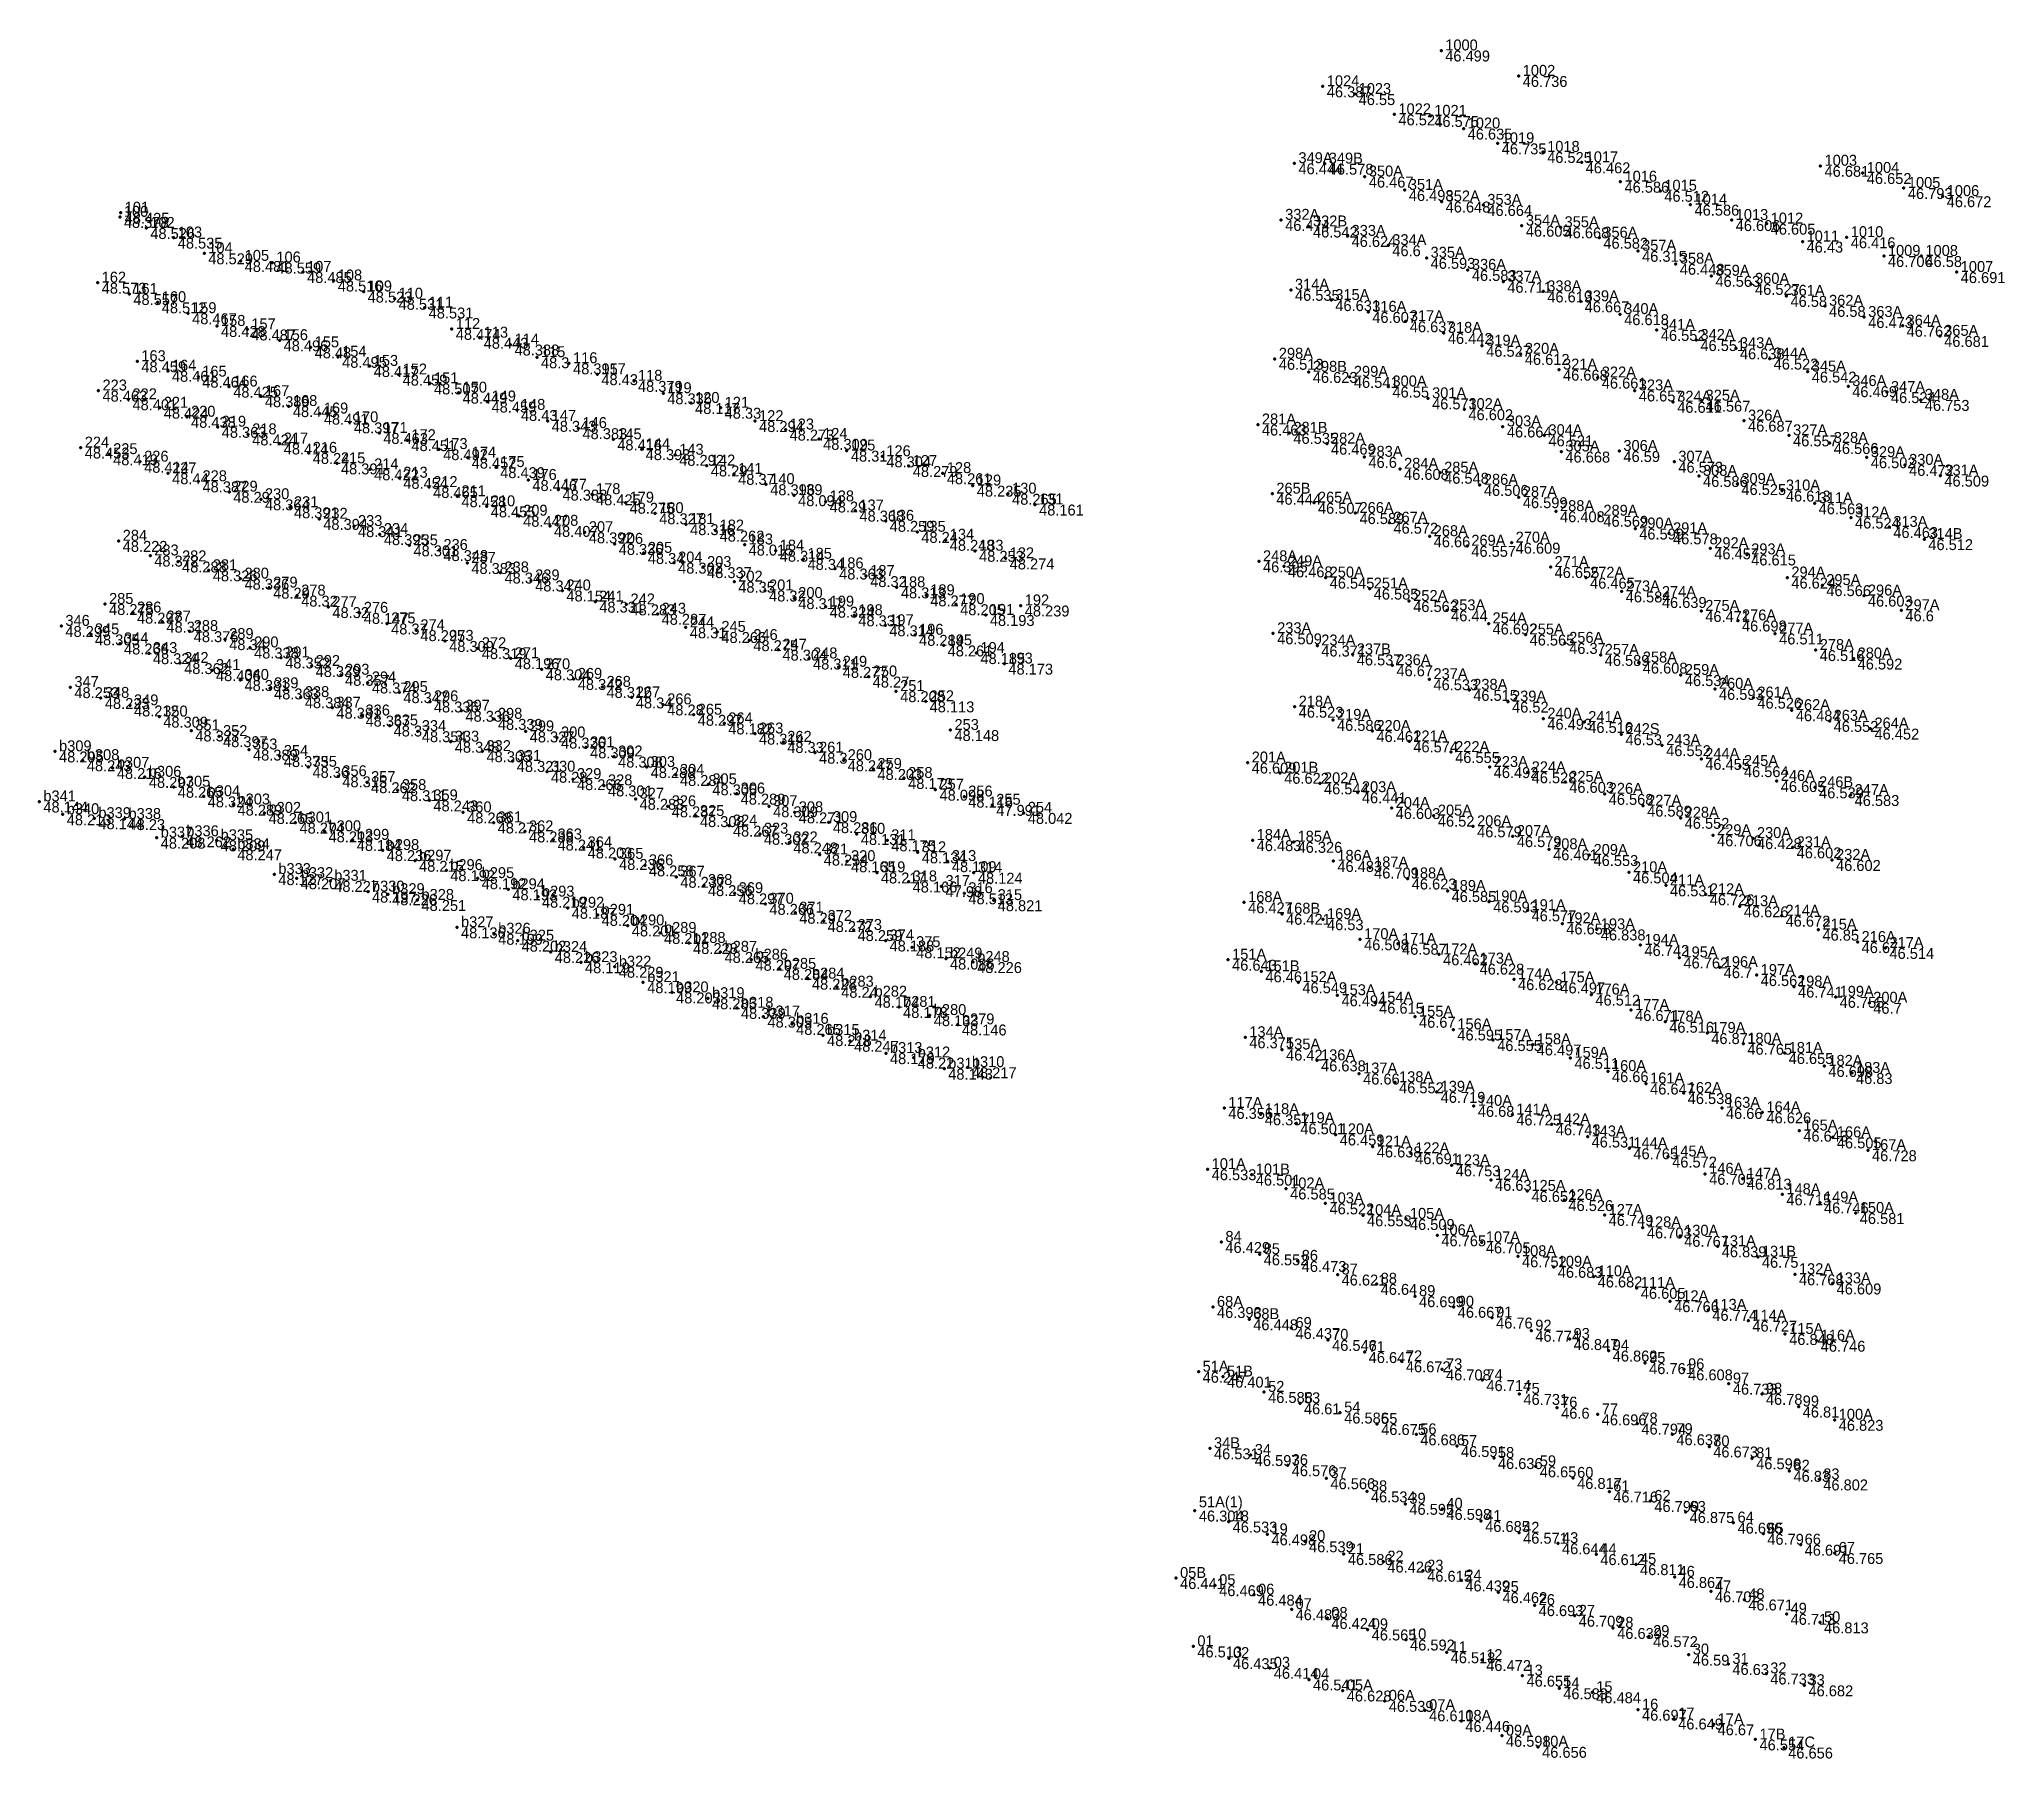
# Model space of a CAD drawing. Header units: metres. Extents: x 34762.6 to 34852.5, y -33007.4 to -32928.7.
import ezdxf

# ---------------------------------------------------------------- set-up
doc = ezdxf.new("R2010")
doc.units = ezdxf.units.M
for name, color, linetype, lineweight in [('Height', 80, 'CONTINUOUS', 100), ('Name', 4, 'CONTINUOUS', 100), ('Survey', 1, 'CONTINUOUS', 100)]:
    doc.layers.add(name, color=color, linetype=linetype, lineweight=lineweight)
doc.styles.get("Standard").update_dxf_attribs({"font": '', "height": 2.5})
doc.styles.get('standard').set_extended_font_data('txt')

msp = doc.modelspace()

# ---------------------------------------------------------------- texts
at = {"layer": 'Height', "char_height": 0.5, "attachment_point": 1}
for s, insert, width in [(' 46.499', (34826.717, -32929.235, 46.499), 2.8), (' 46.736', (34830.264, -32930.4, 46.736), 2.8), (' 46.387', (34821.297, -32930.877, 46.387), 2.8), (' 46.55', (34822.753, -32931.23, 46.55), 2.4), (' 46.521', (34824.575, -32932.159, 46.521), 2.8), (' 46.575', (34826.215, -32932.23, 46.575), 2.8), (' 46.635', (34827.743, -32932.808, 46.635), 2.8), (' 46.735', (34829.303, -32933.486, 46.735), 2.8), (' 46.444', (34819.999, -32934.396, 46.444), 2.8), (' 46.578', (34821.385, -32934.414, 46.578), 2.8), (' 46.525', (34831.381, -32933.878, 46.525), 2.8), (' 46.462', (34833.143, -32934.354, 46.462), 2.8), (' 46.467', (34823.22, -32935.005, 46.467), 2.8), (' 46.586', (34834.921, -32935.241, 46.586), 2.8), (' 46.681', (34844.075, -32934.512, 46.681), 2.8), (' 46.652', (34846.008, -32934.842, 46.652), 2.8), (' 46.498', (34825.05, -32935.618, 46.498), 2.8), (' 46.648', (34826.735, -32936.146, 46.648), 2.8), (' 46.512', (34836.743, -32935.655, 46.512), 2.8), (' 46.793', (34847.888, -32935.529, 46.793), 2.8), (' 46.672', (34849.666, -32935.902, 46.672), 2.8), (' 48.378', (34766.247, -32936.85, 48.378), 2.8), (' 48.425', (34766.283, -32936.66, 48.425), 2.8), (' 46.474', (34819.392, -32936.987, 46.474), 2.8), (' 46.664', (34828.643, -32936.303, 46.664), 2.8), (' 46.586', (34838.126, -32936.29, 46.586), 2.8), (' 46.606', (34840.009, -32936.994, 46.606), 2.8), (' 48.526', (34767.456, -32937.359, 48.526), 2.8), (' 48.535', (34768.712, -32937.797, 48.535), 2.8), (' 46.542', (34820.664, -32937.29, 46.542), 2.8), (' 46.624', (34822.431, -32937.723, 46.624), 2.8), (' 46.605', (34830.406, -32937.251, 46.605), 2.8), (' 46.668', (34832.178, -32937.327, 46.668), 2.8), (' 46.582', (34833.953, -32937.804, 46.582), 2.8), (' 46.605', (34841.61, -32937.158, 46.605), 2.8), (' 46.43', (34843.252, -32937.98, 46.43), 2.4), (' 46.416', (34845.277, -32937.78, 46.416), 2.8), (' 48.529', (34770.108, -32938.515, 48.529), 2.8), (' 48.481', (34771.775, -32938.866, 48.481), 2.8), (' 46.6', (34824.295, -32938.146, 46.6), 2), (' 46.593', (34826.047, -32938.723, 46.593), 2.8), (' 46.315', (34835.726, -32938.402, 46.315), 2.8), (' 46.706', (34846.976, -32938.637, 46.706), 2.8), (' 46.58', (34848.692, -32938.64, 46.58), 2.4), (' 48.559', (34773.226, -32938.939, 48.559), 2.8), (' 48.485', (34774.629, -32939.37, 48.485), 2.8), (' 48.516', (34776.035, -32939.761, 48.516), 2.8), (' 46.583', (34827.936, -32939.276, 46.583), 2.8), (' 46.711', (34829.555, -32939.818, 46.711), 2.8), (' 46.448', (34837.451, -32938.995, 46.448), 2.8), (' 46.563', (34839.082, -32939.547, 46.563), 2.8), (' 46.691', (34850.307, -32939.375, 46.691), 2.8), (' 48.573', (34765.23, -32939.861, 48.573), 2.8), (' 48.557', (34766.679, -32940.381, 48.557), 2.8), (' 48.523', (34777.4, -32940.265, 48.523), 2.8), (' 48.531', (34778.818, -32940.596, 48.531), 2.8), (' 46.535', (34819.839, -32940.186, 46.535), 2.8), (' 46.631', (34821.686, -32940.657, 46.631), 2.8), (' 46.619', (34831.387, -32940.26, 46.619), 2.8), (' 46.667', (34833.097, -32940.714, 46.667), 2.8), (' 46.527', (34840.895, -32939.914, 46.527), 2.8), (' 46.58', (34842.517, -32940.464, 46.58), 2.4), (' 48.512', (34767.979, -32940.757, 48.512), 2.8), (' 48.467', (34769.369, -32941.258, 48.467), 2.8), (' 48.531', (34780.194, -32940.996, 48.531), 2.8), (' 46.607', (34823.377, -32941.197, 46.607), 2.8), (' 46.618', (34834.905, -32941.301, 46.618), 2.8), (' 46.58', (34844.281, -32940.921, 46.58), 2.4), (' 46.473', (34846.073, -32941.432, 46.473), 2.8), (' 48.428', (34770.69, -32941.841, 48.428), 2.8), (' 48.487', (34772.078, -32941.999, 48.487), 2.8), (' 48.496', (34773.555, -32942.495, 48.496), 2.8), (' 48.474', (34781.436, -32941.973, 48.474), 2.8), (' 48.443', (34782.712, -32942.38, 48.443), 2.8), (' 46.637', (34825.095, -32941.625, 46.637), 2.8), (' 46.442', (34826.836, -32942.16, 46.442), 2.8), (' 46.552', (34836.584, -32942.021, 46.552), 2.8), (' 46.551', (34838.395, -32942.485, 46.551), 2.8), (' 46.762', (34847.83, -32941.831, 46.762), 2.8), (' 46.681', (34849.551, -32942.296, 46.681), 2.8), (' 48.48', (34774.977, -32942.82, 48.48), 2.4), (' 48.495', (34776.235, -32943.252, 48.495), 2.8), (' 48.388', (34784.125, -32942.689, 48.388), 2.8), (' 48.3', (34785.334, -32943.271, 48.3), 2), (' 46.513', (34819.101, -32943.344, 46.513), 2.8), (' 46.527', (34828.591, -32942.747, 46.527), 2.8), (' 46.612', (34830.36, -32943.12, 46.612), 2.8), (' 46.638', (34840.202, -32942.861, 46.638), 2.8), (' 46.522', (34841.745, -32943.333, 46.522), 2.8), (' 48.459', (34767.045, -32943.457, 48.459), 2.8), (' 48.461', (34768.445, -32943.892, 48.461), 2.8), (' 48.464', (34769.834, -32944.162, 48.464), 2.8), (' 48.417', (34777.68, -32943.672, 48.417), 2.8), (' 48.459', (34779.002, -32944.065, 48.459), 2.8), (' 48.395', (34786.803, -32943.549, 48.395), 2.8), (' 48.43', (34788.098, -32944.046, 48.43), 2.4), (' 46.623', (34820.656, -32943.943, 46.623), 2.8), (' 46.541', (34822.536, -32944.171, 46.541), 2.8), (' 46.668', (34832.108, -32943.84, 46.668), 2.8), (' 46.661', (34833.881, -32944.203, 46.661), 2.8), (' 46.542', (34843.49, -32943.927, 46.542), 2.8), (' 48.463', (34765.268, -32944.798, 48.463), 2.8), (' 48.401', (34766.641, -32945.193, 48.401), 2.8), (' 48.425', (34771.25, -32944.617, 48.425), 2.8), (' 48.389', (34772.7, -32945.054, 48.389), 2.8), (' 48.507', (34780.437, -32944.47, 48.507), 2.8), (' 48.449', (34781.747, -32944.894, 48.449), 2.8), (' 48.379', (34789.773, -32944.353, 48.379), 2.8), (' 48.336', (34791.112, -32944.921, 48.336), 2.8), (' 46.55', (34824.302, -32944.612, 46.55), 2.4), (' 46.571', (34826.115, -32945.155, 46.571), 2.8), (' 46.657', (34835.575, -32944.792, 46.657), 2.8), (' 46.469', (34845.342, -32944.595, 46.469), 2.8), (' 46.524', (34847.114, -32944.867, 46.524), 2.8), (' 48.424', (34768.072, -32945.58, 48.424), 2.8), (' 48.438', (34769.32, -32945.997, 48.438), 2.8), (' 48.445', (34773.981, -32945.508, 48.445), 2.8), (' 48.491', (34775.397, -32945.851, 48.491), 2.8), (' 48.459', (34783.072, -32945.3, 48.459), 2.8), (' 48.43', (34784.416, -32945.684, 48.43), 2.4), (' 48.117', (34792.387, -32945.366, 48.117), 2.8), (' 48.33', (34793.739, -32945.581, 48.33), 2.4), (' 46.602', (34827.778, -32945.649, 46.602), 2.8), (' 46.611', (34837.333, -32945.312, 46.611), 2.8), (' 46.567', (34838.632, -32945.262, 46.567), 2.8), (' 46.753', (34848.663, -32945.224, 46.753), 2.8), (' 48.363', (34770.724, -32946.455, 48.363), 2.8), (' 48.424', (34772.119, -32946.804, 48.424), 2.8), (' 48.397', (34776.772, -32946.252, 48.397), 2.8), (' 48.463', (34778.116, -32946.735, 48.463), 2.8), (' 48.343', (34785.824, -32946.181, 48.343), 2.8), (' 48.383', (34787.234, -32946.517, 48.383), 2.8), (' 48.294', (34795.316, -32946.192, 48.294), 2.8), (' 48.273', (34796.711, -32946.582, 48.273), 2.8), (' 48.309', (34798.248, -32947.006, 48.309), 2.8), (' 46.463', (34818.326, -32946.352, 46.463), 2.8), (' 46.535', (34819.768, -32946.733, 46.535), 2.8), (' 46.664', (34829.537, -32946.439, 46.664), 2.8), (' 46.521', (34831.441, -32946.845, 46.521), 2.8), (' 46.687', (34840.574, -32946.173, 46.687), 2.8), (' 46.557', (34842.635, -32946.848, 46.557), 2.8), (' 48.453', (34764.457, -32947.403, 48.453), 2.8), (' 48.419', (34765.756, -32947.71, 48.419), 2.8), (' 48.414', (34773.563, -32947.217, 48.414), 2.8), (' 48.24', (34774.889, -32947.65, 48.24), 2.4), (' 48.451', (34779.405, -32947.064, 48.451), 2.8), (' 48.492', (34780.859, -32947.477, 48.492), 2.8), (' 48.452', (34782.163, -32947.861, 48.452), 2.8), (' 48.416', (34788.825, -32947.032, 48.416), 2.8), (' 48.393', (34790.126, -32947.477, 48.393), 2.8), (' 48.292', (34791.661, -32947.737, 48.292), 2.8), (' 48.31', (34799.517, -32947.544, 48.31), 2.4), (' 48.304', (34801.14, -32947.806, 48.304), 2.8), (' 46.469', (34821.487, -32947.226, 46.469), 2.8), (' 46.6', (34823.202, -32947.832, 46.6), 2), (' 46.668', (34832.216, -32947.587, 46.668), 2.8), (' 46.59', (34834.87, -32947.563, 46.59), 2.4), (' 46.566', (34844.497, -32947.197, 46.566), 2.8), (' 46.502', (34846.193, -32947.847, 46.502), 2.8), (' 48.414', (34767.175, -32948.055, 48.414), 2.8), (' 48.44', (34768.454, -32948.578, 48.44), 2.4), (' 48.391', (34776.18, -32948.129, 48.391), 2.8), (' 48.422', (34777.699, -32948.398, 48.422), 2.8), (' 48.454', (34779.033, -32948.789, 48.454), 2.8), (' 48.439', (34783.468, -32948.301, 48.439), 2.8), (' 48.29', (34793.107, -32948.224, 48.29), 2.4), (' 48.37', (34794.358, -32948.607, 48.37), 2.4), (' 48.279', (34802.35, -32948.247, 48.279), 2.8), (' 48.261', (34803.908, -32948.578, 48.261), 2.8), (' 46.608', (34824.833, -32948.38, 46.608), 2.8), (' 46.548', (34826.666, -32948.558, 46.548), 2.8), (' 46.573', (34837.385, -32948.053, 46.573), 2.8), (' 46.586', (34838.514, -32948.703, 46.586), 2.8), (' 46.472', (34847.945, -32948.2, 46.472), 2.8), (' 46.509', (34849.559, -32948.686, 46.509), 2.8), (' 48.387', (34769.845, -32948.95, 48.387), 2.8), (' 48.29', (34771.252, -32949.428, 48.29), 2.4), (' 48.465', (34780.4, -32949.209, 48.465), 2.8), (' 48.458', (34781.695, -32949.63, 48.458), 2.8), (' 48.446', (34784.941, -32948.889, 48.446), 2.8), (' 48.388', (34786.32, -32949.327, 48.388), 2.8), (' 48.425', (34787.853, -32949.542, 48.425), 2.8), (' 48.396', (34795.825, -32949.083, 48.396), 2.8), (' 48.094', (34797.102, -32949.584, 48.094), 2.8), (' 48.235', (34805.279, -32949.147, 48.235), 2.8), (' 48.265', (34806.894, -32949.519, 48.265), 2.8), (' 46.444', (34818.987, -32949.517, 46.444), 2.8), (' 46.506', (34828.485, -32949.113, 46.506), 2.8), (' 46.599', (34830.268, -32949.675, 46.599), 2.8), (' 46.525', (34840.27, -32949.074, 46.525), 2.8), (' 46.613', (34842.307, -32949.373, 46.613), 2.8), (' 48.364', (34772.702, -32949.773, 48.364), 2.8), (' 48.391', (34774.031, -32950.138, 48.391), 2.8), (' 48.455', (34783.036, -32950.097, 48.455), 2.8), (' 48.447', (34784.519, -32950.527, 48.447), 2.8), (' 48.275', (34789.389, -32949.929, 48.275), 2.8), (' 48.327', (34790.745, -32950.411, 48.327), 2.8), (' 48.29', (34798.544, -32949.873, 48.29), 2.4), (' 48.368', (34799.908, -32950.287, 48.368), 2.8), (' 48.161', (34808.13, -32950.011, 48.161), 2.8), (' 46.507', (34820.891, -32949.93, 46.507), 2.8), (' 46.589', (34822.793, -32950.403, 46.589), 2.8), (' 46.408', (34831.97, -32950.318, 46.408), 2.8), (' 46.569', (34833.955, -32950.528, 46.569), 2.8), (' 46.563', (34843.804, -32949.953, 46.563), 2.8), (' 46.524', (34845.47, -32950.607, 46.524), 2.8), (' 48.394', (34775.371, -32950.667, 48.394), 2.8), (' 48.341', (34776.96, -32951, 48.341), 2.8), (' 48.395', (34778.144, -32951.367, 48.395), 2.8), (' 48.407', (34785.926, -32950.989, 48.407), 2.8), (' 48.392', (34787.524, -32951.282, 48.392), 2.8), (' 48.316', (34792.159, -32950.909, 48.316), 2.8), (' 48.262', (34793.51, -32951.206, 48.262), 2.8), (' 48.259', (34801.292, -32950.757, 48.259), 2.8), (' 48.24', (34802.741, -32951.262, 48.24), 2.4), (' 46.572', (34824.346, -32950.843, 46.572), 2.8), (' 46.66', (34826.188, -32951.464, 46.66), 2.4), (' 46.599', (34835.595, -32951.11, 46.599), 2.8), (' 46.578', (34837.142, -32951.331, 46.578), 2.8), (' 46.463', (34847.222, -32951.04, 46.463), 2.8), (' 48.222', (34766.193, -32951.674, 48.222), 2.8), (' 48.372', (34767.637, -32952.346, 48.372), 2.8), (' 48.301', (34779.499, -32951.879, 48.301), 2.8), (' 48.348', (34780.87, -32952.095, 48.348), 2.8), (' 48.336', (34788.891, -32951.814, 48.336), 2.8), (' 48.34', (34790.223, -32952.227, 48.34), 2.4), (' 48.015', (34794.835, -32951.844, 48.015), 2.8), (' 48.314', (34796.261, -32952.126, 48.314), 2.8), (' 48.248', (34804.041, -32951.626, 48.248), 2.8), (' 48.253', (34805.385, -32952.128, 48.253), 2.8), (' 46.557', (34827.911, -32951.902, 46.557), 2.8), (' 46.609', (34829.939, -32951.757, 46.609), 2.8), (' 46.457', (34839.029, -32952.014, 46.457), 2.8), (' 46.615', (34840.718, -32952.296, 46.615), 2.8), (' 46.512', (34848.826, -32951.594, 46.512), 2.8), (' 48.288', (34768.908, -32952.617, 48.288), 2.8), (' 48.326', (34770.316, -32953.022, 48.326), 2.8), (' 48.383', (34782.148, -32952.685, 48.383), 2.8), (' 48.346', (34783.666, -32953.123, 48.346), 2.8), (' 48.302', (34791.611, -32952.669, 48.302), 2.8), (' 48.337', (34792.936, -32952.875, 48.337), 2.8), (' 48.34', (34797.532, -32952.499, 48.34), 2.4), (' 48.363', (34798.98, -32952.939, 48.363), 2.8), (' 48.32', (34800.401, -32953.286, 48.32), 2.4), (' 48.274', (34806.784, -32952.478, 48.274), 2.8), (' 46.395', (34818.376, -32952.614, 46.395), 2.8), (' 46.468', (34819.516, -32952.842, 46.468), 2.8), (' 46.655', (34831.721, -32952.87, 46.655), 2.8), (' 48.336', (34771.768, -32953.404, 48.336), 2.8), (' 48.29', (34773.08, -32953.817, 48.29), 2.4), (' 48.32', (34774.361, -32954.181, 48.32), 2.4), (' 48.347', (34785.069, -32953.486, 48.347), 2.8), (' 48.154', (34786.498, -32953.945, 48.154), 2.8), (' 48.35', (34794.364, -32953.543, 48.35), 2.4), (' 48.32', (34795.771, -32953.946, 48.32), 2.4), (' 48.313', (34801.805, -32953.803, 48.313), 2.8), (' 48.277', (34803.15, -32954.169, 48.277), 2.8), (' 46.545', (34821.427, -32953.356, 46.545), 2.8), (' 46.585', (34823.444, -32953.858, 46.585), 2.8), (' 46.465', (34833.344, -32953.357, 46.465), 2.8), (' 46.584', (34834.977, -32953.988, 46.584), 2.8), (' 46.624', (34842.556, -32953.354, 46.624), 2.8), (' 46.566', (34844.154, -32953.701, 46.566), 2.8), (' 46.603', (34846.059, -32954.179, 46.603), 2.8), (' 48.275', (34765.567, -32954.563, 48.275), 2.8), (' 48.297', (34766.845, -32954.957, 48.297), 2.8), (' 48.32', (34775.789, -32954.703, 48.32), 2.4), (' 48.147', (34777.226, -32954.97, 48.147), 2.8), (' 48.331', (34788.002, -32954.453, 48.331), 2.8), (' 48.283', (34789.432, -32954.58, 48.283), 2.8), (' 48.287', (34790.855, -32955.012, 48.287), 2.8), (' 48.317', (34797.109, -32954.295, 48.317), 2.8), (' 48.324', (34798.546, -32954.688, 48.324), 2.8), (' 48.331', (34799.858, -32955.08, 48.331), 2.8), (' 48.205', (34804.519, -32954.572, 48.205), 2.8), (' 48.193', (34805.876, -32955.064, 48.193), 2.8), (' 48.239', (34807.474, -32954.631, 48.239), 2.8), (' 46.563', (34825.251, -32954.428, 46.563), 2.8), (' 46.44', (34826.986, -32954.855, 46.44), 2.4), (' 46.639', (34836.631, -32954.24, 46.639), 2.8), (' 46.471', (34838.616, -32954.883, 46.471), 2.8), (' 46.6', (34847.776, -32954.853, 46.6), 2), (' 48.299', (34763.57, -32955.568, 48.299), 2.8), (' 48.305', (34764.92, -32955.952, 48.305), 2.8), (' 48.31', (34768.193, -32955.37, 48.31), 2.4), (' 48.376', (34769.443, -32955.806, 48.376), 2.8), (' 48.37', (34778.476, -32955.454, 48.37), 2.4), (' 48.295', (34779.817, -32955.76, 48.295), 2.8), (' 48.31', (34792.145, -32955.632, 48.31), 2.4), (' 48.266', (34793.59, -32955.844, 48.266), 2.8), (' 48.314', (34801.273, -32955.539, 48.314), 2.8), (' 48.284', (34802.637, -32955.973, 48.284), 2.8), (' 46.509', (34819.025, -32955.905, 46.509), 2.8), (' 46.692', (34828.883, -32955.455, 46.692), 2.8), (' 46.565', (34830.578, -32955.962, 46.565), 2.8), (' 46.698', (34840.296, -32955.318, 46.698), 2.8), (' 46.511', (34841.998, -32955.911, 46.511), 2.8), (' 48.266', (34766.252, -32956.37, 48.266), 2.8), (' 48.324', (34767.576, -32956.813, 48.324), 2.8), (' 48.34', (34771.066, -32956.171, 48.34), 2.4), (' 48.338', (34772.207, -32956.553, 48.338), 2.8), (' 48.309', (34781.134, -32956.252, 48.309), 2.8), (' 48.319', (34782.627, -32956.583, 48.319), 2.8), (' 48.275', (34795.053, -32956.217, 48.275), 2.8), (' 48.304', (34796.385, -32956.651, 48.304), 2.8), (' 48.261', (34803.945, -32956.459, 48.261), 2.8), (' 48.185', (34805.446, -32956.808, 48.185), 2.8), (' 46.371', (34821.044, -32956.464, 46.371), 2.8), (' 46.537', (34822.668, -32956.871, 46.537), 2.8), (' 46.37', (34832.389, -32956.345, 46.37), 2.4), (' 46.589', (34834.015, -32956.893, 46.589), 2.8), (' 46.516', (34843.854, -32956.672, 46.516), 2.8), (' 48.362', (34769.006, -32957.267, 48.362), 2.8), (' 48.406', (34770.461, -32957.591, 48.406), 2.8), (' 48.352', (34773.63, -32957.01, 48.352), 2.8), (' 48.339', (34775.022, -32957.403, 48.339), 2.8), (' 48.357', (34776.369, -32957.804, 48.357), 2.8), (' 48.196', (34784.134, -32957.042, 48.196), 2.8), (' 48.304', (34785.553, -32957.555, 48.304), 2.8), (' 48.311', (34797.784, -32957.058, 48.311), 2.8), (' 48.277', (34799.145, -32957.44, 48.277), 2.8), (' 48.173', (34806.724, -32957.292, 48.173), 2.8), (' 46.67', (34824.483, -32957.368, 46.67), 2.4), (' 46.608', (34835.757, -32957.245, 46.608), 2.8), (' 46.592', (34845.589, -32957.059, 46.592), 2.8), (' 48.253', (34763.982, -32958.369, 48.253), 2.8), (' 48.381', (34771.768, -32958.041, 48.381), 2.8), (' 48.363', (34773.12, -32958.425, 48.363), 2.8), (' 48.374', (34777.594, -32958.154, 48.374), 2.8), (' 48.347', (34779.037, -32958.597, 48.347), 2.8), (' 48.342', (34787.019, -32957.993, 48.342), 2.8), (' 48.312', (34788.332, -32958.36, 48.312), 2.8), (' 48.27', (34800.516, -32957.883, 48.27), 2.4), (' 48.208', (34801.772, -32958.552, 48.208), 2.8), (' 46.533', (34826.179, -32958.006, 46.533), 2.8), (' 46.515', (34827.998, -32958.493, 46.515), 2.8), (' 46.534', (34837.683, -32957.816, 46.534), 2.8), (' 46.593', (34839.242, -32958.447, 46.593), 2.8), (' 48.223', (34765.376, -32958.863, 48.223), 2.8), (' 48.212', (34766.709, -32959.205, 48.212), 2.8), (' 48.384', (34774.528, -32958.828, 48.384), 2.8), (' 48.381', (34775.973, -32959.309, 48.381), 2.8), (' 48.336', (34780.434, -32959.023, 48.336), 2.8), (' 48.336', (34781.878, -32959.448, 48.336), 2.8), (' 48.34', (34789.675, -32958.838, 48.34), 2.4), (' 48.28', (34791.111, -32959.16, 48.28), 2.4), (' 48.113', (34803.119, -32959.019, 48.113), 2.8), (' 46.523', (34820.01, -32959.263, 46.523), 2.8), (' 46.52', (34829.773, -32959.031, 46.52), 2.4), (' 46.526', (34841.001, -32958.848, 46.526), 2.8), (' 46.484', (34842.762, -32959.423, 46.484), 2.8), (' 48.309', (34768.048, -32959.717, 48.309), 2.8), (' 48.327', (34769.516, -32960.35, 48.327), 2.8), (' 48.367', (34777.305, -32959.669, 48.367), 2.8), (' 48.37', (34778.591, -32960.123, 48.37), 2.4), (' 48.354', (34779.882, -32960.383, 48.354), 2.8), (' 48.339', (34783.363, -32959.82, 48.339), 2.8), (' 48.327', (34784.818, -32960.394, 48.327), 2.8), (' 48.297', (34792.507, -32959.632, 48.297), 2.8), (' 48.182', (34793.906, -32960.028, 48.182), 2.8), (' 48.314', (34795.308, -32960.494, 48.314), 2.8), (' 48.148', (34804.257, -32960.331, 48.148), 2.8), (' 46.586', (34821.762, -32959.867, 46.586), 2.8), (' 46.461', (34823.569, -32960.377, 46.461), 2.8), (' 46.493', (34831.39, -32959.814, 46.493), 2.8), (' 46.516', (34833.262, -32959.962, 46.516), 2.8), (' 46.552', (34844.491, -32959.912, 46.552), 2.8), (' 46.452', (34846.361, -32960.263, 46.452), 2.8), (' 48.295', (34763.28, -32961.309, 48.295), 2.8), (' 48.397', (34770.784, -32960.611, 48.397), 2.8), (' 48.389', (34772.156, -32961.223, 48.389), 2.8), (' 48.348', (34781.39, -32960.866, 48.348), 2.8), (' 48.305', (34782.842, -32961.299, 48.305), 2.8), (' 48.326', (34786.252, -32960.674, 48.326), 2.8), (' 48.309', (34787.583, -32961.123, 48.309), 2.8), (' 48.33', (34796.605, -32960.875, 48.33), 2.4), (' 48.3', (34798.061, -32961.368, 48.3), 2), (' 46.574', (34825.256, -32960.849, 46.574), 2.8), (' 46.555', (34827.171, -32961.336, 46.555), 2.8), (' 46.53', (34834.964, -32960.521, 46.53), 2.4), (' 46.552', (34836.827, -32961.023, 46.552), 2.8), (' 48.243', (34764.55, -32961.712, 48.243), 2.8), (' 48.216', (34765.925, -32962.064, 48.216), 2.8), (' 48.373', (34773.566, -32961.521, 48.373), 2.8), (' 48.36', (34774.879, -32962.016, 48.36), 2.4), (' 48.321', (34784.226, -32961.746, 48.321), 2.8), (' 48.28', (34785.79, -32962.24, 48.28), 2.4), (' 48.308', (34788.864, -32961.545, 48.308), 2.8), (' 48.288', (34790.354, -32962.026, 48.288), 2.8), (' 48.247', (34799.369, -32961.713, 48.247), 2.8), (' 48.203', (34800.733, -32962.113, 48.203), 2.8), (' 46.609', (34817.859, -32961.82, 46.609), 2.8), (' 46.622', (34819.346, -32962.287, 46.622), 2.8), (' 46.492', (34828.935, -32962.026, 46.492), 2.8), (' 46.528', (34830.672, -32962.263, 46.528), 2.8), (' 46.455', (34838.615, -32961.649, 46.455), 2.8), (' 46.564', (34840.386, -32961.982, 46.564), 2.8), (' 48.297', (34767.39, -32962.474, 48.297), 2.8), (' 48.265', (34768.713, -32962.927, 48.265), 2.8), (' 48.315', (34776.244, -32962.448, 48.315), 2.8), (' 48.262', (34777.559, -32962.716, 48.262), 2.8), (' 48.311', (34778.969, -32963.082, 48.311), 2.8), (' 48.266', (34786.981, -32962.579, 48.266), 2.8), (' 48.301', (34788.401, -32962.866, 48.301), 2.8), (' 48.284', (34791.694, -32962.386, 48.284), 2.8), (' 48.305', (34793.179, -32962.816, 48.305), 2.8), (' 48.173', (34802.138, -32962.526, 48.173), 2.8), (' 48.098', (34803.574, -32963.06, 48.098), 2.8), (' 46.544', (34821.169, -32962.769, 46.544), 2.8), (' 46.441', (34822.902, -32963.179, 46.441), 2.8), (' 46.603', (34832.392, -32962.703, 46.603), 2.8), (' 46.605', (34842.072, -32962.665, 46.605), 2.8), (' 46.539', (34843.825, -32962.953, 46.539), 2.8), (' 48.144', (34762.562, -32963.601, 48.144), 2.8), (' 48.324', (34770.082, -32963.364, 48.324), 2.8), (' 48.289', (34771.448, -32963.741, 48.289), 2.8), (' 48.243', (34780.411, -32963.551, 48.243), 2.8), (' 48.268', (34781.956, -32964.101, 48.268), 2.8), (' 48.283', (34789.846, -32963.477, 48.283), 2.8), (' 48.287', (34791.318, -32963.822, 48.287), 2.8), (' 48.289', (34794.473, -32963.239, 48.289), 2.8), (' 48.309', (34795.958, -32963.818, 48.309), 2.8), (' 48.271', (34797.131, -32964.097, 48.271), 2.8), (' 48.116', (34804.887, -32963.377, 48.116), 2.8), (' 47.991', (34806.169, -32963.754, 47.991), 2.8), (' 46.603', (34824.447, -32963.9, 46.603), 2.8), (' 46.568', (34834.198, -32963.252, 46.568), 2.8), (' 46.589', (34835.957, -32963.79, 46.589), 2.8), (' 46.583', (34845.45, -32963.304, 46.583), 2.8), (' 48.213', (34763.632, -32964.187, 48.213), 2.8), (' 48.144', (34765.08, -32964.366, 48.144), 2.8), (' 48.23', (34766.46, -32964.406, 48.23), 2.4), (' 48.265', (34772.867, -32964.125, 48.265), 2.8), (' 48.274', (34774.284, -32964.566, 48.274), 2.8), (' 48.213', (34775.614, -32964.966, 48.213), 2.8), (' 48.271', (34783.351, -32964.56, 48.271), 2.8), (' 48.288', (34784.786, -32964.97, 48.288), 2.8), (' 48.308', (34792.609, -32964.269, 48.308), 2.8), (' 48.267', (34794.118, -32964.704, 48.267), 2.8), (' 48.286', (34798.692, -32964.547, 48.286), 2.8), (' 48.042', (34807.612, -32964.121, 48.042), 2.8), (' 46.52', (34826.379, -32964.249, 46.52), 2.4), (' 46.579', (34828.175, -32964.736, 46.579), 2.8), (' 46.552', (34837.673, -32964.348, 46.552), 2.8), (' 48.208', (34767.932, -32965.256, 48.208), 2.8), (' 48.262', (34769.102, -32965.196, 48.262), 2.8), (' 48.209', (34770.675, -32965.379, 48.209), 2.8), (' 48.247', (34771.436, -32965.787, 48.247), 2.8), (' 48.184', (34776.903, -32965.359, 48.184), 2.8), (' 48.236', (34778.273, -32965.826, 48.236), 2.8), (' 48.241', (34786.093, -32965.341, 48.241), 2.8), (' 48.203', (34787.471, -32965.703, 48.203), 2.8), (' 48.302', (34795.536, -32965.078, 48.302), 2.8), (' 48.248', (34796.884, -32965.475, 48.248), 2.8), (' 48.131', (34799.971, -32965.085, 48.131), 2.8), (' 48.175', (34801.365, -32965.378, 48.175), 2.8), (' 46.483', (34818.087, -32965.369, 46.483), 2.8), (' 46.326', (34819.959, -32965.446, 46.326), 2.8), (' 46.579', (34829.993, -32965.186, 46.579), 2.8), (' 46.461', (34831.655, -32965.79, 46.461), 2.8), (' 46.706', (34839.156, -32965.147, 46.706), 2.8), (' 46.428', (34840.982, -32965.277, 46.428), 2.8), (' 46.602', (34842.798, -32965.699, 46.602), 2.8), (' 48.215', (34779.754, -32966.312, 48.215), 2.8), (' 48.192', (34781.183, -32966.743, 48.192), 2.8), (' 48.236', (34788.907, -32966.231, 48.236), 2.8), (' 48.258', (34790.274, -32966.524, 48.258), 2.8), (' 48.254', (34798.274, -32966.028, 48.254), 2.8), (' 48.165', (34799.524, -32966.335, 48.165), 2.8), (' 48.134', (34802.76, -32965.926, 48.134), 2.8), (' 48.109', (34804.137, -32966.33, 48.109), 2.8), (' 46.483', (34821.781, -32966.32, 46.483), 2.8), (' 46.709', (34823.462, -32966.622, 46.709), 2.8), (' 46.553', (34833.504, -32966.05, 46.553), 2.8), (' 46.602', (34844.602, -32966.275, 46.602), 2.8), (' 48.127', (34773.316, -32966.925, 48.127), 2.8), (' 48.207', (34774.339, -32967.11, 48.207), 2.8), (' 48.227', (34775.874, -32967.234, 48.227), 2.8), (' 48.192', (34782.621, -32967.11, 48.192), 2.8), (' 48.193', (34784.025, -32967.621, 48.193), 2.8), (' 48.237', (34791.712, -32967.046, 48.237), 2.8), (' 48.256', (34792.975, -32967.427, 48.256), 2.8), (' 48.217', (34800.891, -32966.848, 48.217), 2.8), (' 48.166', (34802.342, -32967.262, 48.166), 2.8), (' 47.98', (34803.848, -32967.474, 47.98), 2.4), (' 48.124', (34805.329, -32966.859, 48.124), 2.8), (' 46.623', (34825.184, -32967.124, 46.623), 2.8), (' 46.585', (34827.006, -32967.698, 46.585), 2.8), (' 46.504', (34835.31, -32966.845, 46.504), 2.8), (' 46.531', (34836.999, -32967.438, 46.531), 2.8), (' 48.197', (34777.6, -32967.726, 48.197), 2.8), (' 48.226', (34778.523, -32967.843, 48.226), 2.8), (' 48.251', (34779.866, -32968.108, 48.251), 2.8), (' 48.219', (34785.378, -32967.958, 48.219), 2.8), (' 48.187', (34786.741, -32968.466, 48.187), 2.8), (' 48.297', (34794.383, -32967.799, 48.297), 2.8), (' 48.266', (34795.787, -32968.283, 48.266), 2.8), (' 48.513', (34804.894, -32967.8, 48.513), 2.8), (' 48.821', (34806.236, -32968.117, 48.821), 2.8), (' 46.427', (34817.697, -32968.21, 46.427), 2.8), (' 46.593', (34828.911, -32968.176, 46.593), 2.8), (' 46.577', (34830.668, -32968.579, 46.577), 2.8), (' 46.726', (34838.824, -32967.846, 46.726), 2.8), (' 46.626', (34840.38, -32968.397, 46.626), 2.8), (' 48.136', (34781.675, -32969.359, 48.136), 2.8), (' 48.204', (34788.109, -32968.79, 48.204), 2.8), (' 48.201', (34789.492, -32969.273, 48.201), 2.8), (' 48.29', (34797.154, -32968.691, 48.29), 2.4), (' 48.272', (34798.45, -32969.072, 48.272), 2.8), (' 48.259', (34799.823, -32969.484, 48.259), 2.8), (' 46.421', (34819.432, -32968.739, 46.421), 2.8), (' 46.53', (34821.305, -32968.987, 46.53), 2.4), (' 46.658', (34832.256, -32969.181, 46.658), 2.8), (' 46.838', (34833.836, -32969.455, 46.838), 2.8), (' 46.672', (34842.291, -32968.824, 46.672), 2.8), (' 46.85', (34843.98, -32969.466, 46.85), 2.4), (' 48.199', (34783.376, -32969.654, 48.199), 2.8), (' 48.202', (34784.447, -32969.97, 48.202), 2.8), (' 48.211', (34790.964, -32969.618, 48.211), 2.8), (' 48.228', (34792.295, -32970.077, 48.228), 2.8), (' 48.188', (34801.287, -32969.96, 48.188), 2.8), (' 48.152', (34802.501, -32970.269, 48.152), 2.8), (' 46.508', (34823.004, -32969.904, 46.508), 2.8), (' 46.587', (34824.741, -32970.111, 46.587), 2.8), (' 46.742', (34835.834, -32970.169, 46.742), 2.8), (' 46.67', (34845.771, -32970.034, 46.67), 2.4), (' 46.514', (34847.046, -32970.299, 46.514), 2.8), (' 48.226', (34785.963, -32970.49, 48.226), 2.8), (' 48.119', (34787.349, -32970.957, 48.119), 2.8), (' 48.229', (34788.898, -32971.163, 48.229), 2.8), (' 48.265', (34793.735, -32970.483, 48.265), 2.8), (' 48.297', (34795.151, -32970.843, 48.297), 2.8), (' 48.284', (34796.442, -32971.262, 48.284), 2.8), (' 48.086', (34804.05, -32970.787, 48.086), 2.8), (' 48.226', (34805.297, -32970.947, 48.226), 2.8), (' 46.643', (34816.963, -32970.84, 46.643), 2.8), (' 46.462', (34826.62, -32970.594, 46.462), 2.8), (' 46.628', (34828.287, -32971.02, 46.628), 2.8), (' 46.762', (34837.619, -32970.739, 46.762), 2.8), (' 46.7', (34839.462, -32971.182, 46.7), 2), (' 48.199', (34790.196, -32971.87, 48.199), 2.8), (' 48.228', (34797.734, -32971.709, 48.228), 2.8), (' 48.24', (34799.074, -32972.08, 48.24), 2.4), (' 46.46', (34818.49, -32971.373, 46.46), 2.4), (' 46.549', (34820.18, -32971.871, 46.549), 2.8), (' 46.628', (34830.047, -32971.731, 46.628), 2.8), (' 46.497', (34831.987, -32971.88, 46.497), 2.8), (' 46.562', (34841.153, -32971.544, 46.562), 2.8), (' 46.741', (34842.862, -32972.073, 46.741), 2.8), (' 48.203', (34791.517, -32972.338, 48.203), 2.8), (' 48.285', (34793.162, -32972.605, 48.285), 2.8), (' 48.339', (34794.485, -32973.044, 48.339), 2.8), (' 48.174', (34800.6, -32972.536, 48.174), 2.8), (' 48.178', (34801.906, -32973.005, 48.178), 2.8), (' 46.494', (34821.97, -32972.469, 46.494), 2.8), (' 46.615', (34823.691, -32972.808, 46.615), 2.8), (' 46.512', (34833.589, -32972.436, 46.512), 2.8), (' 46.755', (34844.765, -32972.54, 46.755), 2.8), (' 46.7', (34846.304, -32972.812, 46.7), 2), (' 48.305', (34795.698, -32973.442, 48.305), 2.8), (' 48.265', (34797.011, -32973.778, 48.265), 2.8), (' 48.133', (34803.312, -32973.377, 48.133), 2.8), (' 48.146', (34804.596, -32973.803, 48.146), 2.8), (' 46.67', (34825.517, -32973.451, 46.67), 2.4), (' 46.671', (34835.405, -32973.142, 46.671), 2.8), (' 46.516', (34836.967, -32973.679, 46.516), 2.8), (' 48.218', (34798.427, -32974.291, 48.218), 2.8), (' 48.247', (34799.662, -32974.55, 48.247), 2.8), (' 46.375', (34817.749, -32974.39, 46.375), 2.8), (' 46.595', (34827.272, -32974.034, 46.595), 2.8), (' 46.555', (34829.094, -32974.517, 46.555), 2.8), (' 46.497', (34830.902, -32974.718, 46.497), 2.8), (' 46.871', (34838.891, -32974.197, 46.871), 2.8), (' 46.765', (34840.542, -32974.685, 46.765), 2.8), (' 48.179', (34801.305, -32975.115, 48.179), 2.8), (' 48.22', (34802.574, -32975.319, 48.22), 2.4), (' 48.217', (34805.054, -32975.761, 48.217), 2.8), (' 46.42', (34819.432, -32974.953, 46.42), 2.4), (' 46.638', (34821.033, -32975.448, 46.638), 2.8), (' 46.511', (34832.63, -32975.334, 46.511), 2.8), (' 46.655', (34842.433, -32975.11, 46.655), 2.8), (' 46.698', (34844.251, -32975.701, 46.698), 2.8), (' 48.143', (34803.972, -32975.826, 48.143), 2.8), (' 46.66', (34822.959, -32976.05, 46.66), 2.4), (' 46.552', (34824.604, -32976.45, 46.552), 2.8), (' 46.66', (34834.348, -32975.94, 46.66), 2.4), (' 46.647', (34836.092, -32976.507, 46.647), 2.8), (' 46.83', (34845.514, -32976.026, 46.83), 2.4), (' 46.719', (34826.507, -32976.887, 46.719), 2.8), (' 46.68', (34828.208, -32977.53, 46.68), 2.4), (' 46.538', (34837.813, -32976.943, 46.538), 2.8), (' 46.356', (34816.791, -32977.62, 46.356), 2.8), (' 46.357', (34818.46, -32977.914, 46.357), 2.8), (' 46.501', (34820.085, -32978.324, 46.501), 2.8), (' 46.725', (34829.967, -32977.921, 46.725), 2.8), (' 46.743', (34831.777, -32978.37, 46.743), 2.8), (' 46.66', (34839.562, -32977.622, 46.66), 2.4), (' 46.626', (34841.418, -32977.824, 46.626), 2.8), (' 46.459', (34821.889, -32978.836, 46.459), 2.8), (' 46.638', (34823.585, -32979.386, 46.638), 2.8), (' 46.531', (34833.414, -32978.931, 46.531), 2.8), (' 46.643', (34843.104, -32978.662, 46.643), 2.8), (' 46.505', (34844.638, -32978.972, 46.505), 2.8), (' 46.691', (34825.34, -32979.694, 46.691), 2.8), (' 46.753', (34827.196, -32980.25, 46.753), 2.8), (' 46.765', (34835.327, -32979.467, 46.765), 2.8), (' 46.572', (34837.103, -32979.848, 46.572), 2.8), (' 46.728', (34846.247, -32979.557, 46.728), 2.8), (' 46.533', (34816.028, -32980.428, 46.533), 2.8), (' 46.501', (34818.047, -32980.674, 46.501), 2.8), (' 46.63', (34828.995, -32980.914, 46.63), 2.4), (' 46.705', (34838.795, -32980.636, 46.705), 2.8), (' 46.813', (34840.518, -32980.859, 46.813), 2.8), (' 46.585', (34819.619, -32981.309, 46.585), 2.8), (' 46.522', (34821.421, -32981.991, 46.522), 2.8), (' 46.652', (34830.663, -32981.423, 46.652), 2.8), (' 46.526', (34832.355, -32981.838, 46.526), 2.8), (' 46.715', (34842.329, -32981.578, 46.715), 2.8), (' 46.746', (34844.05, -32981.948, 46.746), 2.8), (' 46.553', (34823.136, -32982.535, 46.553), 2.8), (' 46.509', (34825.1, -32982.703, 46.509), 2.8), (' 46.749', (34834.194, -32982.518, 46.749), 2.8), (' 46.581', (34845.687, -32982.433, 46.581), 2.8), (' 46.429', (34816.656, -32983.756, 46.429), 2.8), (' 46.765', (34826.539, -32983.451, 46.765), 2.8), (' 46.705', (34828.575, -32983.777, 46.705), 2.8), (' 46.703', (34835.944, -32983.092, 46.703), 2.8), (' 46.767', (34837.652, -32983.476, 46.767), 2.8), (' 46.552', (34818.408, -32984.32, 46.552), 2.8), (' 46.473', (34820.148, -32984.625, 46.473), 2.8), (' 46.752', (34830.23, -32984.413, 46.752), 2.8), (' 46.839', (34839.37, -32983.953, 46.839), 2.8), (' 46.75', (34841.208, -32984.434, 46.75), 2.4), (' 46.621', (34821.973, -32985.246, 46.621), 2.8), (' 46.64', (34823.761, -32985.673, 46.64), 2.4), (' 46.683', (34831.866, -32984.894, 46.683), 2.8), (' 46.682', (34833.692, -32985.334, 46.682), 2.8), (' 46.768', (34842.902, -32985.235, 46.768), 2.8), (' 46.609', (34844.628, -32985.654, 46.609), 2.8), (' 46.699', (34825.518, -32986.239, 46.699), 2.8), (' 46.605', (34835.667, -32985.855, 46.605), 2.8), (' 46.766', (34837.194, -32986.465, 46.766), 2.8), (' 46.393', (34816.271, -32986.731, 46.393), 2.8), (' 46.448', (34817.93, -32987.292, 46.448), 2.8), (' 46.667', (34827.288, -32986.723, 46.667), 2.8), (' 46.76', (34829.045, -32987.214, 46.76), 2.4), (' 46.774', (34838.941, -32986.863, 46.774), 2.8), (' 46.727', (34840.772, -32987.357, 46.727), 2.8), (' 46.437', (34819.863, -32987.696, 46.437), 2.8), (' 46.546', (34821.54, -32988.239, 46.546), 2.8), (' 46.774', (34830.838, -32987.819, 46.774), 2.8), (' 46.847', (34832.59, -32988.199, 46.847), 2.8), (' 46.848', (34842.458, -32987.968, 46.848), 2.8), (' 46.746', (34843.9, -32988.275, 46.746), 2.8), (' 46.647', (34823.213, -32988.793, 46.647), 2.8), (' 46.672', (34824.915, -32989.215, 46.672), 2.8), (' 46.862', (34834.381, -32988.724, 46.862), 2.8), (' 46.247', (34815.613, -32989.695, 46.247), 2.8), (' 46.401', (34816.728, -32989.919, 46.401), 2.8), (' 46.708', (34826.752, -32989.589, 46.708), 2.8), (' 46.714', (34828.602, -32990.077, 46.714), 2.8), (' 46.761', (34836.048, -32989.299, 46.761), 2.8), (' 46.608', (34837.831, -32989.585, 46.608), 2.8), (' 46.588', (34818.612, -32990.621, 46.588), 2.8), (' 46.731', (34830.296, -32990.709, 46.731), 2.8), (' 46.733', (34839.88, -32990.239, 46.733), 2.8), (' 46.78', (34841.391, -32990.707, 46.78), 2.4), (' 46.61', (34820.25, -32991.141, 46.61), 2.4), (' 46.586', (34822.092, -32991.562, 46.586), 2.8), (' 46.6', (34832.021, -32991.34, 46.6), 2), (' 46.696', (34833.88, -32991.644, 46.696), 2.8), (' 46.81', (34843.075, -32991.286, 46.81), 2.4), (' 46.823', (34844.724, -32991.894, 46.823), 2.8), (' 46.675', (34823.786, -32992.087, 46.675), 2.8), (' 46.686', (34825.574, -32992.56, 46.686), 2.8), (' 46.794', (34835.693, -32992.068, 46.794), 2.8), (' 46.637', (34837.296, -32992.554, 46.637), 2.8), (' 46.531', (34816.135, -32993.198, 46.531), 2.8), (' 46.597', (34817.999, -32993.507, 46.597), 2.8), (' 46.591', (34827.435, -32993.095, 46.591), 2.8), (' 46.636', (34829.127, -32993.645, 46.636), 2.8), (' 46.673', (34838.982, -32993.115, 46.673), 2.8), (' 46.596', (34840.947, -32993.656, 46.596), 2.8), (' 46.576', (34819.691, -32993.973, 46.576), 2.8), (' 46.566', (34821.465, -32994.566, 46.566), 2.8), (' 46.65', (34831.043, -32994.025, 46.65), 2.4), (' 46.817', (34832.753, -32994.556, 46.817), 2.8), (' 46.83', (34842.654, -32994.229, 46.83), 2.4), (' 46.802', (34844.017, -32994.622, 46.802), 2.8), (' 46.534', (34823.315, -32995.169, 46.534), 2.8), (' 46.716', (34834.406, -32995.175, 46.716), 2.8), (' 46.304', (34815.442, -32996.045, 46.304), 2.8), (' 46.595', (34825.076, -32995.739, 46.595), 2.8), (' 46.598', (34826.77, -32995.971, 46.598), 2.8), (' 46.799', (34836.286, -32995.609, 46.799), 2.8), (' 46.875', (34837.899, -32996.113, 46.875), 2.8), (' 46.533', (34816.987, -32996.55, 46.533), 2.8), (' 46.498', (34818.764, -32997.136, 46.498), 2.8), (' 46.685', (34828.544, -32996.523, 46.685), 2.8), (' 46.571', (34830.282, -32997.06, 46.571), 2.8), (' 46.696', (34840.094, -32996.598, 46.696), 2.8), (' 46.79', (34841.455, -32997.109, 46.79), 2.4), (' 46.539', (34820.483, -32997.452, 46.539), 2.8), (' 46.586', (34822.261, -32998.038, 46.586), 2.8), (' 46.644', (34832.059, -32997.542, 46.644), 2.8), (' 46.612', (34833.814, -32998.04, 46.612), 2.8), (' 46.691', (34843.164, -32997.609, 46.691), 2.8), (' 46.765', (34844.721, -32997.987, 46.765), 2.8), (' 46.441', (34814.582, -32999.135, 46.441), 2.8), (' 46.426', (34824.069, -32998.38, 46.426), 2.8), (' 46.615', (34825.891, -32998.8, 46.615), 2.8), (' 46.811', (34835.63, -32998.498, 46.811), 2.8), (' 46.867', (34837.395, -32999.085, 46.867), 2.8), (' 46.469', (34816.372, -32999.462, 46.469), 2.8), (' 46.484', (34818.15, -32999.898, 46.484), 2.8), (' 46.439', (34827.637, -32999.244, 46.439), 2.8), (' 46.462', (34829.339, -32999.78, 46.462), 2.8), (' 46.702', (34839.058, -32999.74, 46.702), 2.8), (' 46.483', (34819.868, -33000.561, 46.483), 2.8), (' 46.424', (34821.504, -33000.964, 46.424), 2.8), (' 46.693', (34830.992, -33000.375, 46.693), 2.8), (' 46.709', (34832.826, -33000.859, 46.709), 2.8), (' 46.671', (34840.586, -33000.116, 46.671), 2.8), (' 46.713', (34842.521, -33000.771, 46.713), 2.8), (' 46.565', (34823.352, -33001.487, 46.565), 2.8), (' 46.639', (34834.586, -33001.418, 46.639), 2.8), (' 46.572', (34836.231, -33001.793, 46.572), 2.8), (' 46.813', (34844.051, -33001.162, 46.813), 2.8), (' 46.513', (34815.372, -33002.264, 46.513), 2.8), (' 46.592', (34825.107, -33001.948, 46.592), 2.8), (' 46.518', (34826.964, -33002.53, 46.518), 2.8), (' 46.59', (34838.045, -33002.641, 46.59), 2.4), (' 46.435', (34817.002, -33002.799, 46.435), 2.8), (' 46.414', (34818.871, -33003.243, 46.414), 2.8), (' 46.472', (34828.592, -33002.886, 46.472), 2.8), (' 46.655', (34830.437, -33003.601, 46.655), 2.8), (' 46.63', (34839.858, -33003.067, 46.63), 2.4), (' 46.733', (34841.591, -33003.502, 46.733), 2.8), (' 46.541', (34820.664, -33003.775, 46.541), 2.8), (' 46.628', (34822.21, -33004.281, 46.628), 2.8), (' 46.583', (34832.117, -33004.177, 46.583), 2.8), (' 46.484', (34833.627, -33004.359, 46.484), 2.8), (' 46.682', (34843.341, -33004.044, 46.682), 2.8), (' 46.539', (34824.134, -33004.755, 46.539), 2.8), (' 46.611', (34825.979, -33005.185, 46.611), 2.8), (' 46.697', (34835.723, -33005.16, 46.697), 2.8), (' 46.446', (34827.635, -33005.674, 46.446), 2.8), (' 46.598', (34829.493, -33006.352, 46.598), 2.8), (' 46.649', (34837.378, -33005.562, 46.649), 2.8), (' 46.67', (34839.18, -33005.826, 46.67), 2.4), (' 46.656', (34831.151, -33006.857, 46.656), 2.8), (' 46.554', (34841.099, -33006.52, 46.554), 2.8), (' 46.656', (34842.412, -33006.891, 46.656), 2.8)]:
    msp.add_mtext(s, dxfattribs=dict(at, insert=insert, width=width))
at = {"layer": 'Name', "char_height": 0.5, "attachment_point": 7}
for s, insert, width in [(' 1000', (34826.717, -32929.235, 46.499), 2.5), (' 1002', (34830.264, -32930.4, 46.736), 2.5), (' 1024', (34821.297, -32930.877, 46.387), 2.5), (' 1023', (34822.753, -32931.23, 46.55), 2.5), (' 1022', (34824.575, -32932.159, 46.521), 2.5), (' 1021', (34826.215, -32932.23, 46.575), 2.5), (' 1020', (34827.743, -32932.808, 46.635), 2.5), (' 1019', (34829.303, -32933.486, 46.735), 2.5), (' 1018', (34831.381, -32933.878, 46.525), 2.5), (' 349A', (34819.999, -32934.396, 46.444), 2.5), (' 349B', (34821.385, -32934.414, 46.578), 2.5), (' 1017', (34833.143, -32934.354, 46.462), 2.5), (' 1003', (34844.075, -32934.512, 46.681), 2.5), (' 1004', (34846.008, -32934.842, 46.652), 2.5), (' 350A', (34823.22, -32935.005, 46.467), 2.5), (' 351A', (34825.05, -32935.618, 46.498), 2.5), (' 1016', (34834.921, -32935.241, 46.586), 2.5), (' 1015', (34836.743, -32935.655, 46.512), 2.5), (' 1005', (34847.888, -32935.529, 46.793), 2.5), (' 101', (34766.283, -32936.66, 48.425), 2), (' 352A', (34826.735, -32936.146, 46.648), 2.5), (' 353A', (34828.643, -32936.303, 46.664), 2.5), (' 1014', (34838.126, -32936.29, 46.586), 2.5), (' 1006', (34849.666, -32935.902, 46.672), 2.5), (' 100', (34766.247, -32936.85, 48.378), 2), (' 102', (34767.456, -32937.359, 48.526), 2), (' 332A', (34819.392, -32936.987, 46.474), 2.5), (' 332B', (34820.664, -32937.29, 46.542), 2.5), (' 354A', (34830.406, -32937.251, 46.605), 2.5), (' 355A', (34832.178, -32937.327, 46.668), 2.5), (' 1013', (34840.009, -32936.994, 46.606), 2.5), (' 1012', (34841.61, -32937.158, 46.605), 2.5), (' 103', (34768.712, -32937.797, 48.535), 2), (' 104', (34770.108, -32938.515, 48.529), 2), (' 333A', (34822.431, -32937.723, 46.624), 2.5), (' 334A', (34824.295, -32938.146, 46.6), 2.5), (' 356A', (34833.953, -32937.804, 46.582), 2.5), (' 357A', (34835.726, -32938.402, 46.315), 2.5), (' 1011', (34843.252, -32937.98, 46.43), 2.5), (' 1010', (34845.277, -32937.78, 46.416), 2.5), (' 105', (34771.775, -32938.866, 48.481), 2), (' 106', (34773.226, -32938.939, 48.559), 2), (' 107', (34774.629, -32939.37, 48.485), 2), (' 335A', (34826.047, -32938.723, 46.593), 2.5), (' 336A', (34827.936, -32939.276, 46.583), 2.5), (' 358A', (34837.451, -32938.995, 46.448), 2.5), (' 1009', (34846.976, -32938.637, 46.706), 2.5), (' 1008', (34848.692, -32938.64, 46.58), 2.5), (' 1007', (34850.307, -32939.375, 46.691), 2.5), (' 162', (34765.23, -32939.861, 48.573), 2), (' 108', (34776.035, -32939.761, 48.516), 2), (' 109', (34777.4, -32940.265, 48.523), 2), (' 314A', (34819.839, -32940.186, 46.535), 2.5), (' 337A', (34829.555, -32939.818, 46.711), 2.5), (' 338A', (34831.387, -32940.26, 46.619), 2.5), (' 359A', (34839.082, -32939.547, 46.563), 2.5), (' 360A', (34840.895, -32939.914, 46.527), 2.5), (' 161', (34766.679, -32940.381, 48.557), 2), (' 160', (34767.979, -32940.757, 48.512), 2), (' 110', (34778.818, -32940.596, 48.531), 2), (' 111', (34780.194, -32940.996, 48.531), 2), (' 315A', (34821.686, -32940.657, 46.631), 2.5), (' 316A', (34823.377, -32941.197, 46.607), 2.5), (' 339A', (34833.097, -32940.714, 46.667), 2.5), (' 361A', (34842.517, -32940.464, 46.58), 2.5), (' 362A', (34844.281, -32940.921, 46.58), 2.5), (' 159', (34769.369, -32941.258, 48.467), 2), (' 158', (34770.69, -32941.841, 48.428), 2), (' 157', (34772.078, -32941.999, 48.487), 2), (' 112', (34781.436, -32941.973, 48.474), 2), (' 317A', (34825.095, -32941.625, 46.637), 2.5), (' 340A', (34834.905, -32941.301, 46.618), 2.5), (' 341A', (34836.584, -32942.021, 46.552), 2.5), (' 363A', (34846.073, -32941.432, 46.473), 2.5), (' 364A', (34847.83, -32941.831, 46.762), 2.5), (' 156', (34773.555, -32942.495, 48.496), 2), (' 155', (34774.977, -32942.82, 48.48), 2), (' 113', (34782.712, -32942.38, 48.443), 2), (' 114', (34784.125, -32942.689, 48.388), 2), (' 318A', (34826.836, -32942.16, 46.442), 2.5), (' 319A', (34828.591, -32942.747, 46.527), 2.5), (' 342A', (34838.395, -32942.485, 46.551), 2.5), (' 343A', (34840.202, -32942.861, 46.638), 2.5), (' 365A', (34849.551, -32942.296, 46.681), 2.5), (' 163', (34767.045, -32943.457, 48.459), 2), (' 164', (34768.445, -32943.892, 48.461), 2), (' 154', (34776.235, -32943.252, 48.495), 2), (' 153', (34777.68, -32943.672, 48.417), 2), (' 115', (34785.334, -32943.271, 48.3), 2), (' 116', (34786.803, -32943.549, 48.395), 2), (' 298A', (34819.101, -32943.344, 46.513), 2.5), (' 320A', (34830.36, -32943.12, 46.612), 2.5), (' 321A', (34832.108, -32943.84, 46.668), 2.5), (' 344A', (34841.745, -32943.333, 46.522), 2.5), (' 345A', (34843.49, -32943.927, 46.542), 2.5), (' 223', (34765.268, -32944.798, 48.463), 2), (' 165', (34769.834, -32944.162, 48.464), 2), (' 166', (34771.25, -32944.617, 48.425), 2), (' 152', (34779.002, -32944.065, 48.459), 2), (' 151', (34780.437, -32944.47, 48.507), 2), (' 117', (34788.098, -32944.046, 48.43), 2), (' 118', (34789.773, -32944.353, 48.379), 2), (' 298B', (34820.656, -32943.943, 46.623), 2.5), (' 299A', (34822.536, -32944.171, 46.541), 2.5), (' 300A', (34824.302, -32944.612, 46.55), 2.5), (' 322A', (34833.881, -32944.203, 46.661), 2.5), (' 323A', (34835.575, -32944.792, 46.657), 2.5), (' 346A', (34845.342, -32944.595, 46.469), 2.5), (' 222', (34766.641, -32945.193, 48.401), 2), (' 221', (34768.072, -32945.58, 48.424), 2), (' 167', (34772.7, -32945.054, 48.389), 2), (' 168', (34773.981, -32945.508, 48.445), 2), (' 150', (34781.747, -32944.894, 48.449), 2), (' 149', (34783.072, -32945.3, 48.459), 2), (' 148', (34784.416, -32945.684, 48.43), 2), (' 119', (34791.112, -32944.921, 48.336), 2), (' 120', (34792.387, -32945.366, 48.117), 2), (' 121', (34793.739, -32945.581, 48.33), 2), (' 301A', (34826.115, -32945.155, 46.571), 2.5), (' 302A', (34827.778, -32945.649, 46.602), 2.5), (' 324A', (34837.333, -32945.312, 46.611), 2.5), (' 325A', (34838.632, -32945.262, 46.567), 2.5), (' 347A', (34847.114, -32944.867, 46.524), 2.5), (' 348A', (34848.663, -32945.224, 46.753), 2.5), (' 220', (34769.32, -32945.997, 48.438), 2), (' 219', (34770.724, -32946.455, 48.363), 2), (' 169', (34775.397, -32945.851, 48.491), 2), (' 170', (34776.772, -32946.252, 48.397), 2), (' 147', (34785.824, -32946.181, 48.343), 2), (' 146', (34787.234, -32946.517, 48.383), 2), (' 122', (34795.316, -32946.192, 48.294), 2), (' 123', (34796.711, -32946.582, 48.273), 2), (' 281A', (34818.326, -32946.352, 46.463), 2.5), (' 303A', (34829.537, -32946.439, 46.664), 2.5), (' 326A', (34840.574, -32946.173, 46.687), 2.5), (' 224', (34764.457, -32947.403, 48.453), 2), (' 218', (34772.119, -32946.804, 48.424), 2), (' 217', (34773.563, -32947.217, 48.414), 2), (' 171', (34778.116, -32946.735, 48.463), 2), (' 172', (34779.405, -32947.064, 48.451), 2), (' 173', (34780.859, -32947.477, 48.492), 2), (' 145', (34788.825, -32947.032, 48.416), 2), (' 144', (34790.126, -32947.477, 48.393), 2), (' 124', (34798.248, -32947.006, 48.309), 2), (' 281B', (34819.768, -32946.733, 46.535), 2.5), (' 282A', (34821.487, -32947.226, 46.469), 2.5), (' 304A', (34831.441, -32946.845, 46.521), 2.5), (' 327A', (34842.635, -32946.848, 46.557), 2.5), (' 328A', (34844.497, -32947.197, 46.566), 2.5), (' 225', (34765.756, -32947.71, 48.419), 2), (' 226', (34767.175, -32948.055, 48.414), 2), (' 216', (34774.889, -32947.65, 48.24), 2), (' 215', (34776.18, -32948.129, 48.391), 2), (' 214', (34777.699, -32948.398, 48.422), 2), (' 174', (34782.163, -32947.861, 48.452), 2), (' 175', (34783.468, -32948.301, 48.439), 2), (' 143', (34791.661, -32947.737, 48.292), 2), (' 142', (34793.107, -32948.224, 48.29), 2), (' 125', (34799.517, -32947.544, 48.31), 2), (' 126', (34801.14, -32947.806, 48.304), 2), (' 127', (34802.35, -32948.247, 48.279), 2), (' 283A', (34823.202, -32947.832, 46.6), 2.5), (' 284A', (34824.833, -32948.38, 46.608), 2.5), (' 305A', (34832.216, -32947.587, 46.668), 2.5), (' 306A', (34834.87, -32947.563, 46.59), 2.5), (' 307A', (34837.385, -32948.053, 46.573), 2.5), (' 329A', (34846.193, -32947.847, 46.502), 2.5), (' 330A', (34847.945, -32948.2, 46.472), 2.5), (' 227', (34768.454, -32948.578, 48.44), 2), (' 228', (34769.845, -32948.95, 48.387), 2), (' 213', (34779.033, -32948.789, 48.454), 2), (' 212', (34780.4, -32949.209, 48.465), 2), (' 176', (34784.941, -32948.889, 48.446), 2), (' 141', (34794.358, -32948.607, 48.37), 2), (' 140', (34795.825, -32949.083, 48.396), 2), (' 128', (34803.908, -32948.578, 48.261), 2), (' 129', (34805.279, -32949.147, 48.235), 2), (' 285A', (34826.666, -32948.558, 46.548), 2.5), (' 286A', (34828.485, -32949.113, 46.506), 2.5), (' 308A', (34838.514, -32948.703, 46.586), 2.5), (' 309A', (34840.27, -32949.074, 46.525), 2.5), (' 331A', (34849.559, -32948.686, 46.509), 2.5), (' 229', (34771.252, -32949.428, 48.29), 2), (' 230', (34772.702, -32949.773, 48.364), 2), (' 231', (34774.031, -32950.138, 48.391), 2), (' 211', (34781.695, -32949.63, 48.458), 2), (' 210', (34783.036, -32950.097, 48.455), 2), (' 177', (34786.32, -32949.327, 48.388), 2), (' 178', (34787.853, -32949.542, 48.425), 2), (' 179', (34789.389, -32949.929, 48.275), 2), (' 139', (34797.102, -32949.584, 48.094), 2), (' 138', (34798.544, -32949.873, 48.29), 2), (' 130', (34806.894, -32949.519, 48.265), 2), (' 131', (34808.13, -32950.011, 48.161), 2), (' 265B', (34818.987, -32949.517, 46.444), 2.5), (' 265A', (34820.891, -32949.93, 46.507), 2.5), (' 287A', (34830.268, -32949.675, 46.599), 2.5), (' 310A', (34842.307, -32949.373, 46.613), 2.5), (' 311A', (34843.804, -32949.953, 46.563), 2.5), (' 232', (34775.371, -32950.667, 48.394), 2), (' 233', (34776.96, -32951, 48.341), 2), (' 209', (34784.519, -32950.527, 48.447), 2), (' 208', (34785.926, -32950.989, 48.407), 2), (' 180', (34790.745, -32950.411, 48.327), 2), (' 181', (34792.159, -32950.909, 48.316), 2), (' 137', (34799.908, -32950.287, 48.368), 2), (' 136', (34801.292, -32950.757, 48.259), 2), (' 266A', (34822.793, -32950.403, 46.589), 2.5), (' 267A', (34824.346, -32950.843, 46.572), 2.5), (' 288A', (34831.97, -32950.318, 46.408), 2.5), (' 289A', (34833.955, -32950.528, 46.569), 2.5), (' 290A', (34835.595, -32951.11, 46.599), 2.5), (' 312A', (34845.47, -32950.607, 46.524), 2.5), (' 313A', (34847.222, -32951.04, 46.463), 2.5), (' 284', (34766.193, -32951.674, 48.222), 2), (' 234', (34778.144, -32951.367, 48.395), 2), (' 235', (34779.499, -32951.879, 48.301), 2), (' 207', (34787.524, -32951.282, 48.392), 2), (' 206', (34788.891, -32951.814, 48.336), 2), (' 182', (34793.51, -32951.206, 48.262), 2), (' 183', (34794.835, -32951.844, 48.015), 2), (' 135', (34802.741, -32951.262, 48.24), 2), (' 134', (34804.041, -32951.626, 48.248), 2), (' 268A', (34826.188, -32951.464, 46.66), 2.5), (' 269A', (34827.911, -32951.902, 46.557), 2.5), (' 270A', (34829.939, -32951.757, 46.609), 2.5), (' 291A', (34837.142, -32951.331, 46.578), 2.5), (' 292A', (34839.029, -32952.014, 46.457), 2.5), (' 314B', (34848.826, -32951.594, 46.512), 2.5), (' 283', (34767.637, -32952.346, 48.372), 2), (' 282', (34768.908, -32952.617, 48.288), 2), (' 236', (34780.87, -32952.095, 48.348), 2), (' 237', (34782.148, -32952.685, 48.383), 2), (' 205', (34790.223, -32952.227, 48.34), 2), (' 204', (34791.611, -32952.669, 48.302), 2), (' 203', (34792.936, -32952.875, 48.337), 2), (' 184', (34796.261, -32952.126, 48.314), 2), (' 185', (34797.532, -32952.499, 48.34), 2), (' 133', (34805.385, -32952.128, 48.253), 2), (' 132', (34806.784, -32952.478, 48.274), 2), (' 248A', (34818.376, -32952.614, 46.395), 2.5), (' 249A', (34819.516, -32952.842, 46.468), 2.5), (' 271A', (34831.721, -32952.87, 46.655), 2.5), (' 293A', (34840.718, -32952.296, 46.615), 2.5), (' 281', (34770.316, -32953.022, 48.326), 2), (' 280', (34771.768, -32953.404, 48.336), 2), (' 279', (34773.08, -32953.817, 48.29), 2), (' 238', (34783.666, -32953.123, 48.346), 2), (' 239', (34785.069, -32953.486, 48.347), 2), (' 202', (34794.364, -32953.543, 48.35), 2), (' 186', (34798.98, -32952.939, 48.363), 2), (' 187', (34800.401, -32953.286, 48.32), 2), (' 188', (34801.805, -32953.803, 48.313), 2), (' 250A', (34821.427, -32953.356, 46.545), 2.5), (' 272A', (34833.344, -32953.357, 46.465), 2.5), (' 294A', (34842.556, -32953.354, 46.624), 2.5), (' 295A', (34844.154, -32953.701, 46.566), 2.5), (' 285', (34765.567, -32954.563, 48.275), 2), (' 278', (34774.361, -32954.181, 48.32), 2), (' 277', (34775.789, -32954.703, 48.32), 2), (' 240', (34786.498, -32953.945, 48.154), 2), (' 241', (34788.002, -32954.453, 48.331), 2), (' 242', (34789.432, -32954.58, 48.283), 2), (' 201', (34795.771, -32953.946, 48.32), 2), (' 200', (34797.109, -32954.295, 48.317), 2), (' 199', (34798.546, -32954.688, 48.324), 2), (' 189', (34803.15, -32954.169, 48.277), 2), (' 190', (34804.519, -32954.572, 48.205), 2), (' 192', (34807.474, -32954.631, 48.239), 2), (' 251A', (34823.444, -32953.858, 46.585), 2.5), (' 252A', (34825.251, -32954.428, 46.563), 2.5), (' 273A', (34834.977, -32953.988, 46.584), 2.5), (' 274A', (34836.631, -32954.24, 46.639), 2.5), (' 296A', (34846.059, -32954.179, 46.603), 2.5), (' 346', (34763.57, -32955.568, 48.299), 2), (' 286', (34766.845, -32954.957, 48.297), 2), (' 287', (34768.193, -32955.37, 48.31), 2), (' 276', (34777.226, -32954.97, 48.147), 2), (' 275', (34778.476, -32955.454, 48.37), 2), (' 243', (34790.855, -32955.012, 48.287), 2), (' 198', (34799.858, -32955.08, 48.331), 2), (' 197', (34801.273, -32955.539, 48.314), 2), (' 191', (34805.876, -32955.064, 48.193), 2), (' 253A', (34826.986, -32954.855, 46.44), 2.5), (' 254A', (34828.883, -32955.455, 46.692), 2.5), (' 275A', (34838.616, -32954.883, 46.471), 2.5), (' 276A', (34840.296, -32955.318, 46.698), 2.5), (' 297A', (34847.776, -32954.853, 46.6), 2.5), (' 345', (34764.92, -32955.952, 48.305), 2), (' 344', (34766.252, -32956.37, 48.266), 2), (' 288', (34769.443, -32955.806, 48.376), 2), (' 289', (34771.066, -32956.171, 48.34), 2), (' 274', (34779.817, -32955.76, 48.295), 2), (' 273', (34781.134, -32956.252, 48.309), 2), (' 244', (34792.145, -32955.632, 48.31), 2), (' 245', (34793.59, -32955.844, 48.266), 2), (' 246', (34795.053, -32956.217, 48.275), 2), (' 196', (34802.637, -32955.973, 48.284), 2), (' 195', (34803.945, -32956.459, 48.261), 2), (' 233A', (34819.025, -32955.905, 46.509), 2.5), (' 234A', (34821.044, -32956.464, 46.371), 2.5), (' 255A', (34830.578, -32955.962, 46.565), 2.5), (' 256A', (34832.389, -32956.345, 46.37), 2.5), (' 277A', (34841.998, -32955.911, 46.511), 2.5), (' 343', (34767.576, -32956.813, 48.324), 2), (' 342', (34769.006, -32957.267, 48.362), 2), (' 290', (34772.207, -32956.553, 48.338), 2), (' 291', (34773.63, -32957.01, 48.352), 2), (' 292', (34775.022, -32957.403, 48.339), 2), (' 272', (34782.627, -32956.583, 48.319), 2), (' 271', (34784.134, -32957.042, 48.196), 2), (' 247', (34796.385, -32956.651, 48.304), 2), (' 248', (34797.784, -32957.058, 48.311), 2), (' 194', (34805.446, -32956.808, 48.185), 2), (' 193', (34806.724, -32957.292, 48.173), 2), (' 237B', (34822.668, -32956.871, 46.537), 2.5), (' 236A', (34824.483, -32957.368, 46.67), 2.5), (' 257A', (34834.015, -32956.893, 46.589), 2.5), (' 258A', (34835.757, -32957.245, 46.608), 2.5), (' 278A', (34843.854, -32956.672, 46.516), 2.5), (' 280A', (34845.589, -32957.059, 46.592), 2.5), (' 341', (34770.461, -32957.591, 48.406), 2), (' 340', (34771.768, -32958.041, 48.381), 2), (' 293', (34776.369, -32957.804, 48.357), 2), (' 294', (34777.594, -32958.154, 48.374), 2), (' 270', (34785.553, -32957.555, 48.304), 2), (' 269', (34787.019, -32957.993, 48.342), 2), (' 249', (34799.145, -32957.44, 48.277), 2), (' 250', (34800.516, -32957.883, 48.27), 2), (' 237A', (34826.179, -32958.006, 46.533), 2.5), (' 259A', (34837.683, -32957.816, 46.534), 2.5), (' 347', (34763.982, -32958.369, 48.253), 2), (' 348', (34765.376, -32958.863, 48.223), 2), (' 349', (34766.709, -32959.205, 48.212), 2), (' 339', (34773.12, -32958.425, 48.363), 2), (' 338', (34774.528, -32958.828, 48.384), 2), (' 295', (34779.037, -32958.597, 48.347), 2), (' 296', (34780.434, -32959.023, 48.336), 2), (' 268', (34788.332, -32958.36, 48.312), 2), (' 267', (34789.675, -32958.838, 48.34), 2), (' 266', (34791.111, -32959.16, 48.28), 2), (' 251', (34801.772, -32958.552, 48.208), 2), (' 252', (34803.119, -32959.019, 48.113), 2), (' 238A', (34827.998, -32958.493, 46.515), 2.5), (' 239A', (34829.773, -32959.031, 46.52), 2.5), (' 260A', (34839.242, -32958.447, 46.593), 2.5), (' 261A', (34841.001, -32958.848, 46.526), 2.5), (' 350', (34768.048, -32959.717, 48.309), 2), (' 337', (34775.973, -32959.309, 48.381), 2), (' 336', (34777.305, -32959.669, 48.367), 2), (' 297', (34781.878, -32959.448, 48.336), 2), (' 298', (34783.363, -32959.82, 48.339), 2), (' 265', (34792.507, -32959.632, 48.297), 2), (' 264', (34793.906, -32960.028, 48.182), 2), (' 218A', (34820.01, -32959.263, 46.523), 2.5), (' 219A', (34821.762, -32959.867, 46.586), 2.5), (' 240A', (34831.39, -32959.814, 46.493), 2.5), (' 241A', (34833.262, -32959.962, 46.516), 2.5), (' 262A', (34842.762, -32959.423, 46.484), 2.5), (' 263A', (34844.491, -32959.912, 46.552), 2.5), (' 351', (34769.516, -32960.35, 48.327), 2), (' 352', (34770.784, -32960.611, 48.397), 2), (' 335', (34778.591, -32960.123, 48.37), 2), (' 334', (34779.882, -32960.383, 48.354), 2), (' 333', (34781.39, -32960.866, 48.348), 2), (' 299', (34784.818, -32960.394, 48.327), 2), (' 300', (34786.252, -32960.674, 48.326), 2), (' 263', (34795.308, -32960.494, 48.314), 2), (' 262', (34796.605, -32960.875, 48.33), 2), (' 253', (34804.257, -32960.331, 48.148), 2), (' 220A', (34823.569, -32960.377, 46.461), 2.5), (' 221A', (34825.256, -32960.849, 46.574), 2.5), (' 242S', (34834.964, -32960.521, 46.53), 2.5), (' 264A', (34846.361, -32960.263, 46.452), 2.5), (' b309', (34763.28, -32961.309, 48.295), 2.5), (' b308', (34764.55, -32961.712, 48.243), 2.5), (' 353', (34772.156, -32961.223, 48.389), 2), (' 354', (34773.566, -32961.521, 48.373), 2), (' 332', (34782.842, -32961.299, 48.305), 2), (' 331', (34784.226, -32961.746, 48.321), 2), (' 301', (34787.583, -32961.123, 48.309), 2), (' 302', (34788.864, -32961.545, 48.308), 2), (' 261', (34798.061, -32961.368, 48.3), 2), (' 260', (34799.369, -32961.713, 48.247), 2), (' 201A', (34817.859, -32961.82, 46.609), 2.5), (' 222A', (34827.171, -32961.336, 46.555), 2.5), (' 243A', (34836.827, -32961.023, 46.552), 2.5), (' 244A', (34838.615, -32961.649, 46.455), 2.5), (' b307', (34765.925, -32962.064, 48.216), 2.5), (' b306', (34767.39, -32962.474, 48.297), 2.5), (' 355', (34774.879, -32962.016, 48.36), 2), (' 356', (34776.244, -32962.448, 48.315), 2), (' 357', (34777.559, -32962.716, 48.262), 2), (' 330', (34785.79, -32962.24, 48.28), 2), (' 329', (34786.981, -32962.579, 48.266), 2), (' 303', (34790.354, -32962.026, 48.288), 2), (' 304', (34791.694, -32962.386, 48.284), 2), (' 305', (34793.179, -32962.816, 48.305), 2), (' 259', (34800.733, -32962.113, 48.203), 2), (' 258', (34802.138, -32962.526, 48.173), 2), (' 201B', (34819.346, -32962.287, 46.622), 2.5), (' 202A', (34821.169, -32962.769, 46.544), 2.5), (' 223A', (34828.935, -32962.026, 46.492), 2.5), (' 224A', (34830.672, -32962.263, 46.528), 2.5), (' 225A', (34832.392, -32962.703, 46.603), 2.5), (' 245A', (34840.386, -32961.982, 46.564), 2.5), (' 246A', (34842.072, -32962.665, 46.605), 2.5), (' b341', (34762.562, -32963.601, 48.144), 2.5), (' b305', (34768.713, -32962.927, 48.265), 2.5), (' b304', (34770.082, -32963.364, 48.324), 2.5), (' 358', (34778.969, -32963.082, 48.311), 2), (' 359', (34780.411, -32963.551, 48.243), 2), (' 328', (34788.401, -32962.866, 48.301), 2), (' 327', (34789.846, -32963.477, 48.283), 2), (' 306', (34794.473, -32963.239, 48.289), 2), (' 257', (34803.574, -32963.06, 48.098), 2), (' 256', (34804.887, -32963.377, 48.116), 2), (' 203A', (34822.902, -32963.179, 46.441), 2.5), (' 226A', (34834.198, -32963.252, 46.568), 2.5), (' 246B', (34843.825, -32962.953, 46.539), 2.5), (' 247A', (34845.45, -32963.304, 46.583), 2.5), (' b340', (34763.632, -32964.187, 48.213), 2.5), (' b339', (34765.08, -32964.366, 48.144), 2.5), (' b338', (34766.46, -32964.406, 48.23), 2.5), (' b303', (34771.448, -32963.741, 48.289), 2.5), (' b302', (34772.867, -32964.125, 48.265), 2.5), (' b301', (34774.284, -32964.566, 48.274), 2.5), (' 360', (34781.956, -32964.101, 48.268), 2), (' 361', (34783.351, -32964.56, 48.271), 2), (' 326', (34791.318, -32963.822, 48.287), 2), (' 325', (34792.609, -32964.269, 48.308), 2), (' 307', (34795.958, -32963.818, 48.309), 2), (' 308', (34797.131, -32964.097, 48.271), 2), (' 309', (34798.692, -32964.547, 48.286), 2), (' 255', (34806.169, -32963.754, 47.991), 2), (' 254', (34807.612, -32964.121, 48.042), 2), (' 204A', (34824.447, -32963.9, 46.603), 2.5), (' 205A', (34826.379, -32964.249, 46.52), 2.5), (' 227A', (34835.957, -32963.79, 46.589), 2.5), (' 228A', (34837.673, -32964.348, 46.552), 2.5), (' b337', (34767.932, -32965.256, 48.208), 2.5), (' b336', (34769.102, -32965.196, 48.262), 2.5), (' b335', (34770.675, -32965.379, 48.209), 2.5), (' b300', (34775.614, -32964.966, 48.213), 2.5), (' b299', (34776.903, -32965.359, 48.184), 2.5), (' 362', (34784.786, -32964.97, 48.288), 2), (' 363', (34786.093, -32965.341, 48.241), 2), (' 324', (34794.118, -32964.704, 48.267), 2), (' 323', (34795.536, -32965.078, 48.302), 2), (' 322', (34796.884, -32965.475, 48.248), 2), (' 310', (34799.971, -32965.085, 48.131), 2), (' 311', (34801.365, -32965.378, 48.175), 2), (' 184A', (34818.087, -32965.369, 46.483), 2.5), (' 185A', (34819.959, -32965.446, 46.326), 2.5), (' 206A', (34828.175, -32964.736, 46.579), 2.5), (' 207A', (34829.993, -32965.186, 46.579), 2.5), (' 229A', (34839.156, -32965.147, 46.706), 2.5), (' 230A', (34840.982, -32965.277, 46.428), 2.5), (' b334', (34771.436, -32965.787, 48.247), 2.5), (' b298', (34778.273, -32965.826, 48.236), 2.5), (' b297', (34779.754, -32966.312, 48.215), 2.5), (' 364', (34787.471, -32965.703, 48.203), 2), (' 365', (34788.907, -32966.231, 48.236), 2), (' 321', (34798.274, -32966.028, 48.254), 2), (' 320', (34799.524, -32966.335, 48.165), 2), (' 312', (34802.76, -32965.926, 48.134), 2), (' 313', (34804.137, -32966.33, 48.109), 2), (' 186A', (34821.781, -32966.32, 46.483), 2.5), (' 208A', (34831.655, -32965.79, 46.461), 2.5), (' 209A', (34833.504, -32966.05, 46.553), 2.5), (' 231A', (34842.798, -32965.699, 46.602), 2.5), (' 232A', (34844.602, -32966.275, 46.602), 2.5), (' b333', (34773.316, -32966.925, 48.127), 2.5), (' b332', (34774.339, -32967.11, 48.207), 2.5), (' b331', (34775.874, -32967.234, 48.227), 2.5), (' b296', (34781.183, -32966.743, 48.192), 2.5), (' b295', (34782.621, -32967.11, 48.192), 2.5), (' 366', (34790.274, -32966.524, 48.258), 2), (' 367', (34791.712, -32967.046, 48.237), 2), (' 319', (34800.891, -32966.848, 48.217), 2), (' 318', (34802.342, -32967.262, 48.166), 2), (' 314', (34805.329, -32966.859, 48.124), 2), (' 187A', (34823.462, -32966.622, 46.709), 2.5), (' 188A', (34825.184, -32967.124, 46.623), 2.5), (' 210A', (34835.31, -32966.845, 46.504), 2.5), (' b330', (34777.6, -32967.726, 48.197), 2.5), (' b329', (34778.523, -32967.843, 48.226), 2.5), (' b328', (34779.866, -32968.108, 48.251), 2.5), (' b294', (34784.025, -32967.621, 48.193), 2.5), (' b293', (34785.378, -32967.958, 48.219), 2.5), (' 368', (34792.975, -32967.427, 48.256), 2), (' 369', (34794.383, -32967.799, 48.297), 2), (' 317', (34803.848, -32967.474, 47.98), 2), (' 316', (34804.894, -32967.8, 48.513), 2), (' 315', (34806.236, -32968.117, 48.821), 2), (' 168A', (34817.697, -32968.21, 46.427), 2.5), (' 189A', (34827.006, -32967.698, 46.585), 2.5), (' 190A', (34828.911, -32968.176, 46.593), 2.5), (' 211A', (34836.999, -32967.438, 46.531), 2.5), (' 212A', (34838.824, -32967.846, 46.726), 2.5), (' b292', (34786.741, -32968.466, 48.187), 2.5), (' b291', (34788.109, -32968.79, 48.204), 2.5), (' 370', (34795.787, -32968.283, 48.266), 2), (' 371', (34797.154, -32968.691, 48.29), 2), (' 372', (34798.45, -32969.072, 48.272), 2), (' 168B', (34819.432, -32968.739, 46.421), 2.5), (' 169A', (34821.305, -32968.987, 46.53), 2.5), (' 191A', (34830.668, -32968.579, 46.577), 2.5), (' 213A', (34840.38, -32968.397, 46.626), 2.5), (' 214A', (34842.291, -32968.824, 46.672), 2.5), (' b327', (34781.675, -32969.359, 48.136), 2.5), (' b326', (34783.376, -32969.654, 48.199), 2.5), (' b325', (34784.447, -32969.97, 48.202), 2.5), (' b290', (34789.492, -32969.273, 48.201), 2.5), (' b289', (34790.964, -32969.618, 48.211), 2.5), (' 373', (34799.823, -32969.484, 48.259), 2), (' 374', (34801.287, -32969.96, 48.188), 2), (' 170A', (34823.004, -32969.904, 46.508), 2.5), (' 192A', (34832.256, -32969.181, 46.658), 2.5), (' 193A', (34833.836, -32969.455, 46.838), 2.5), (' 215A', (34843.98, -32969.466, 46.85), 2.5), (' b324', (34785.963, -32970.49, 48.226), 2.5), (' b288', (34792.295, -32970.077, 48.228), 2.5), (' b287', (34793.735, -32970.483, 48.265), 2.5), (' b286', (34795.151, -32970.843, 48.297), 2.5), (' 375', (34802.501, -32970.269, 48.152), 2), (' b249', (34804.05, -32970.787, 48.086), 2.5), (' 151A', (34816.963, -32970.84, 46.643), 2.5), (' 171A', (34824.741, -32970.111, 46.587), 2.5), (' 172A', (34826.62, -32970.594, 46.462), 2.5), (' 194A', (34835.834, -32970.169, 46.742), 2.5), (' 195A', (34837.619, -32970.739, 46.762), 2.5), (' 216A', (34845.771, -32970.034, 46.67), 2.5), (' 217A', (34847.046, -32970.299, 46.514), 2.5), (' b323', (34787.349, -32970.957, 48.119), 2.5), (' b322', (34788.898, -32971.163, 48.229), 2.5), (' b285', (34796.442, -32971.262, 48.284), 2.5), (' b284', (34797.734, -32971.709, 48.228), 2.5), (' b248', (34805.297, -32970.947, 48.226), 2.5), (' 151B', (34818.49, -32971.373, 46.46), 2.5), (' 173A', (34828.287, -32971.02, 46.628), 2.5), (' 174A', (34830.047, -32971.731, 46.628), 2.5), (' 196A', (34839.462, -32971.182, 46.7), 2.5), (' 197A', (34841.153, -32971.544, 46.562), 2.5), (' b321', (34790.196, -32971.87, 48.199), 2.5), (' b320', (34791.517, -32972.338, 48.203), 2.5), (' b319', (34793.162, -32972.605, 48.285), 2.5), (' b283', (34799.074, -32972.08, 48.24), 2.5), (' b282', (34800.6, -32972.536, 48.174), 2.5), (' 152A', (34820.18, -32971.871, 46.549), 2.5), (' 153A', (34821.97, -32972.469, 46.494), 2.5), (' 175A', (34831.987, -32971.88, 46.497), 2.5), (' 176A', (34833.589, -32972.436, 46.512), 2.5), (' 198A', (34842.862, -32972.073, 46.741), 2.5), (' 199A', (34844.765, -32972.54, 46.755), 2.5), (' b318', (34794.485, -32973.044, 48.339), 2.5), (' b317', (34795.698, -32973.442, 48.305), 2.5), (' b281', (34801.906, -32973.005, 48.178), 2.5), (' b280', (34803.312, -32973.377, 48.133), 2.5), (' 154A', (34823.691, -32972.808, 46.615), 2.5), (' 155A', (34825.517, -32973.451, 46.67), 2.5), (' 177A', (34835.405, -32973.142, 46.671), 2.5), (' 200A', (34846.304, -32972.812, 46.7), 2.5), (' b316', (34797.011, -32973.778, 48.265), 2.5), (' b315', (34798.427, -32974.291, 48.218), 2.5), (' b279', (34804.596, -32973.803, 48.146), 2.5), (' 134A', (34817.749, -32974.39, 46.375), 2.5), (' 156A', (34827.272, -32974.034, 46.595), 2.5), (' 178A', (34836.967, -32973.679, 46.516), 2.5), (' 179A', (34838.891, -32974.197, 46.871), 2.5), (' b314', (34799.662, -32974.55, 48.247), 2.5), (' b313', (34801.305, -32975.115, 48.179), 2.5), (' b312', (34802.574, -32975.319, 48.22), 2.5), (' 135A', (34819.432, -32974.953, 46.42), 2.5), (' 157A', (34829.094, -32974.517, 46.555), 2.5), (' 158A', (34830.902, -32974.718, 46.497), 2.5), (' 159A', (34832.63, -32975.334, 46.511), 2.5), (' 180A', (34840.542, -32974.685, 46.765), 2.5), (' 181A', (34842.433, -32975.11, 46.655), 2.5), (' b311', (34803.972, -32975.826, 48.143), 2.5), (' b310', (34805.054, -32975.761, 48.217), 2.5), (' 136A', (34821.033, -32975.448, 46.638), 2.5), (' 137A', (34822.959, -32976.05, 46.66), 2.5), (' 160A', (34834.348, -32975.94, 46.66), 2.5), (' 182A', (34844.251, -32975.701, 46.698), 2.5), (' 183A', (34845.514, -32976.026, 46.83), 2.5), (' 138A', (34824.604, -32976.45, 46.552), 2.5), (' 139A', (34826.507, -32976.887, 46.719), 2.5), (' 161A', (34836.092, -32976.507, 46.647), 2.5), (' 162A', (34837.813, -32976.943, 46.538), 2.5), (' 117A', (34816.791, -32977.62, 46.356), 2.5), (' 118A', (34818.46, -32977.914, 46.357), 2.5), (' 140A', (34828.208, -32977.53, 46.68), 2.5), (' 141A', (34829.967, -32977.921, 46.725), 2.5), (' 163A', (34839.562, -32977.622, 46.66), 2.5), (' 164A', (34841.418, -32977.824, 46.626), 2.5), (' 119A', (34820.085, -32978.324, 46.501), 2.5), (' 120A', (34821.889, -32978.836, 46.459), 2.5), (' 142A', (34831.777, -32978.37, 46.743), 2.5), (' 143A', (34833.414, -32978.931, 46.531), 2.5), (' 165A', (34843.104, -32978.662, 46.643), 2.5), (' 166A', (34844.638, -32978.972, 46.505), 2.5), (' 121A', (34823.585, -32979.386, 46.638), 2.5), (' 122A', (34825.34, -32979.694, 46.691), 2.5), (' 144A', (34835.327, -32979.467, 46.765), 2.5), (' 145A', (34837.103, -32979.848, 46.572), 2.5), (' 167A', (34846.247, -32979.557, 46.728), 2.5), (' 101A', (34816.028, -32980.428, 46.533), 2.5), (' 101B', (34818.047, -32980.674, 46.501), 2.5), (' 123A', (34827.196, -32980.25, 46.753), 2.5), (' 146A', (34838.795, -32980.636, 46.705), 2.5), (' 102A', (34819.619, -32981.309, 46.585), 2.5), (' 124A', (34828.995, -32980.914, 46.63), 2.5), (' 125A', (34830.663, -32981.423, 46.652), 2.5), (' 147A', (34840.518, -32980.859, 46.813), 2.5), (' 148A', (34842.329, -32981.578, 46.715), 2.5), (' 103A', (34821.421, -32981.991, 46.522), 2.5), (' 104A', (34823.136, -32982.535, 46.553), 2.5), (' 126A', (34832.355, -32981.838, 46.526), 2.5), (' 127A', (34834.194, -32982.518, 46.749), 2.5), (' 149A', (34844.05, -32981.948, 46.746), 2.5), (' 150A', (34845.687, -32982.433, 46.581), 2.5), (' 105A', (34825.1, -32982.703, 46.509), 2.5), (' 106A', (34826.539, -32983.451, 46.765), 2.5), (' 128A', (34835.944, -32983.092, 46.703), 2.5), (' 130A', (34837.652, -32983.476, 46.767), 2.5), (' 84', (34816.656, -32983.756, 46.429), 1.5), (' 85', (34818.408, -32984.32, 46.552), 1.5), (' 107A', (34828.575, -32983.777, 46.705), 2.5), (' 131A', (34839.37, -32983.953, 46.839), 2.5), (' 86', (34820.148, -32984.625, 46.473), 1.5), (' 87', (34821.973, -32985.246, 46.621), 1.5), (' 108A', (34830.23, -32984.413, 46.752), 2.5), (' 109A', (34831.866, -32984.894, 46.683), 2.5), (' 131B', (34841.208, -32984.434, 46.75), 2.5), (' 132A', (34842.902, -32985.235, 46.768), 2.5), (' 88', (34823.761, -32985.673, 46.64), 1.5), (' 110A', (34833.692, -32985.334, 46.682), 2.5), (' 111A', (34835.667, -32985.855, 46.605), 2.5), (' 133A', (34844.628, -32985.654, 46.609), 2.5), (' 68A', (34816.271, -32986.731, 46.393), 2), (' 89', (34825.518, -32986.239, 46.699), 1.5), (' 90', (34827.288, -32986.723, 46.667), 1.5), (' 112A', (34837.194, -32986.465, 46.766), 2.5), (' 113A', (34838.941, -32986.863, 46.774), 2.5), (' 68B', (34817.93, -32987.292, 46.448), 2), (' 69', (34819.863, -32987.696, 46.437), 1.5), (' 91', (34829.045, -32987.214, 46.76), 1.5), (' 92', (34830.838, -32987.819, 46.774), 1.5), (' 114A', (34840.772, -32987.357, 46.727), 2.5), (' 115A', (34842.458, -32987.968, 46.848), 2.5), (' 70', (34821.54, -32988.239, 46.546), 1.5), (' 71', (34823.213, -32988.793, 46.647), 1.5), (' 93', (34832.59, -32988.199, 46.847), 1.5), (' 94', (34834.381, -32988.724, 46.862), 1.5), (' 116A', (34843.9, -32988.275, 46.746), 2.5), (' 51A', (34815.613, -32989.695, 46.247), 2), (' 72', (34824.915, -32989.215, 46.672), 1.5), (' 73', (34826.752, -32989.589, 46.708), 1.5), (' 95', (34836.048, -32989.299, 46.761), 1.5), (' 96', (34837.831, -32989.585, 46.608), 1.5), (' 51B', (34816.728, -32989.919, 46.401), 2), (' 52', (34818.612, -32990.621, 46.588), 1.5), (' 74', (34828.602, -32990.077, 46.714), 1.5), (' 97', (34839.88, -32990.239, 46.733), 1.5), (' 53', (34820.25, -32991.141, 46.61), 1.5), (' 54', (34822.092, -32991.562, 46.586), 1.5), (' 75', (34830.296, -32990.709, 46.731), 1.5), (' 76', (34832.021, -32991.34, 46.6), 1.5), (' 98', (34841.391, -32990.707, 46.78), 1.5), (' 99', (34843.075, -32991.286, 46.81), 1.5), (' 55', (34823.786, -32992.087, 46.675), 1.5), (' 77', (34833.88, -32991.644, 46.696), 1.5), (' 78', (34835.693, -32992.068, 46.794), 1.5), (' 100A', (34844.724, -32991.894, 46.823), 2.5), (' 34B', (34816.135, -32993.198, 46.531), 2), (' 56', (34825.574, -32992.56, 46.686), 1.5), (' 57', (34827.435, -32993.095, 46.591), 1.5), (' 79', (34837.296, -32992.554, 46.637), 1.5), (' 80', (34838.982, -32993.115, 46.673), 1.5), (' 34', (34817.999, -32993.507, 46.597), 1.5), (' 36', (34819.691, -32993.973, 46.576), 1.5), (' 58', (34829.127, -32993.645, 46.636), 1.5), (' 59', (34831.043, -32994.025, 46.65), 1.5), (' 81', (34840.947, -32993.656, 46.596), 1.5), (' 82', (34842.654, -32994.229, 46.83), 1.5), (' 37', (34821.465, -32994.566, 46.566), 1.5), (' 38', (34823.315, -32995.169, 46.534), 1.5), (' 60', (34832.753, -32994.556, 46.817), 1.5), (' 61', (34834.406, -32995.175, 46.716), 1.5), (' 83', (34844.017, -32994.622, 46.802), 1.5), (' 51A(1)', (34815.442, -32996.045, 46.304), 3.5), (' 39', (34825.076, -32995.739, 46.595), 1.5), (' 40', (34826.77, -32995.971, 46.598), 1.5), (' 62', (34836.286, -32995.609, 46.799), 1.5), (' 18', (34816.987, -32996.55, 46.533), 1.5), (' 41', (34828.544, -32996.523, 46.685), 1.5), (' 63', (34837.899, -32996.113, 46.875), 1.5), (' 64', (34840.094, -32996.598, 46.696), 1.5), (' 19', (34818.764, -32997.136, 46.498), 1.5), (' 20', (34820.483, -32997.452, 46.539), 1.5), (' 42', (34830.282, -32997.06, 46.571), 1.5), (' 43', (34832.059, -32997.542, 46.644), 1.5), (' 65', (34841.455, -32997.109, 46.79), 1.5), (' 66', (34843.164, -32997.609, 46.691), 1.5), (' 21', (34822.261, -32998.038, 46.586), 1.5), (' 22', (34824.069, -32998.38, 46.426), 1.5), (' 44', (34833.814, -32998.04, 46.612), 1.5), (' 45', (34835.63, -32998.498, 46.811), 1.5), (' 67', (34844.721, -32997.987, 46.765), 1.5), (' 05B', (34814.582, -32999.135, 46.441), 2), (' 05', (34816.372, -32999.462, 46.469), 1.5), (' 23', (34825.891, -32998.8, 46.615), 1.5), (' 24', (34827.637, -32999.244, 46.439), 1.5), (' 46', (34837.395, -32999.085, 46.867), 1.5), (' 06', (34818.15, -32999.898, 46.484), 1.5), (' 07', (34819.868, -33000.561, 46.483), 1.5), (' 25', (34829.339, -32999.78, 46.462), 1.5), (' 26', (34830.992, -33000.375, 46.693), 1.5), (' 47', (34839.058, -32999.74, 46.702), 1.5), (' 48', (34840.586, -33000.116, 46.671), 1.5), (' 08', (34821.504, -33000.964, 46.424), 1.5), (' 09', (34823.352, -33001.487, 46.565), 1.5), (' 27', (34832.826, -33000.859, 46.709), 1.5), (' 28', (34834.586, -33001.418, 46.639), 1.5), (' 49', (34842.521, -33000.771, 46.713), 1.5), (' 50', (34844.051, -33001.162, 46.813), 1.5), (' 01', (34815.372, -33002.264, 46.513), 1.5), (' 10', (34825.107, -33001.948, 46.592), 1.5), (' 29', (34836.231, -33001.793, 46.572), 1.5), (' 02', (34817.002, -33002.799, 46.435), 1.5), (' 03', (34818.871, -33003.243, 46.414), 1.5), (' 11', (34826.964, -33002.53, 46.518), 1.5), (' 12', (34828.592, -33002.886, 46.472), 1.5), (' 30', (34838.045, -33002.641, 46.59), 1.5), (' 31', (34839.858, -33003.067, 46.63), 1.5), (' 04', (34820.664, -33003.775, 46.541), 1.5), (' 13', (34830.437, -33003.601, 46.655), 1.5), (' 32', (34841.591, -33003.502, 46.733), 1.5), (' 33', (34843.341, -33004.044, 46.682), 1.5), (' 05A', (34822.21, -33004.281, 46.628), 2), (' 06A', (34824.134, -33004.755, 46.539), 2), (' 14', (34832.117, -33004.177, 46.583), 1.5), (' 15', (34833.627, -33004.359, 46.484), 1.5), (' 07A', (34825.979, -33005.185, 46.611), 2), (' 08A', (34827.635, -33005.674, 46.446), 2), (' 16', (34835.723, -33005.16, 46.697), 1.5), (' 17', (34837.378, -33005.562, 46.649), 1.5), (' 17A', (34839.18, -33005.826, 46.67), 2), (' 09A', (34829.493, -33006.352, 46.598), 2), (' 10A', (34831.151, -33006.857, 46.656), 2), (' 17B', (34841.099, -33006.52, 46.554), 2), (' 17C', (34842.412, -33006.891, 46.656), 2)]:
    msp.add_mtext(s, dxfattribs=dict(at, insert=insert, width=width))

# ---------------------------------------------------------------- linework, layer by layer
at = {"layer": 'Survey'}
for p in [(34826.717, -32929.235, 46.499), (34830.264, -32930.4, 46.736), (34821.297, -32930.877, 46.387), (34822.753, -32931.23, 46.55), (34824.575, -32932.159, 46.521), (34826.215, -32932.23, 46.575), (34827.743, -32932.808, 46.635), (34829.303, -32933.486, 46.735), (34819.999, -32934.396, 46.444), (34821.385, -32934.414, 46.578), (34831.381, -32933.878, 46.525), (34833.143, -32934.354, 46.462), (34823.22, -32935.005, 46.467), (34834.921, -32935.241, 46.586), (34844.075, -32934.512, 46.681), (34846.008, -32934.842, 46.652), (34825.05, -32935.618, 46.498), (34826.735, -32936.146, 46.648), (34836.743, -32935.655, 46.512), (34847.888, -32935.529, 46.793), (34849.666, -32935.902, 46.672), (34766.247, -32936.85, 48.378), (34766.283, -32936.66, 48.425), (34819.392, -32936.987, 46.474), (34828.643, -32936.303, 46.664), (34838.126, -32936.29, 46.586), (34840.009, -32936.994, 46.606), (34767.456, -32937.359, 48.526), (34768.712, -32937.797, 48.535), (34820.664, -32937.29, 46.542), (34822.431, -32937.723, 46.624), (34830.406, -32937.251, 46.605), (34832.178, -32937.327, 46.668), (34833.953, -32937.804, 46.582), (34841.61, -32937.158, 46.605), (34843.252, -32937.98, 46.43), (34845.277, -32937.78, 46.416), (34770.108, -32938.515, 48.529), (34771.775, -32938.866, 48.481), (34824.295, -32938.146, 46.6), (34826.047, -32938.723, 46.593), (34835.726, -32938.402, 46.315), (34846.976, -32938.637, 46.706), (34848.692, -32938.64, 46.58), (34773.226, -32938.939, 48.559), (34774.629, -32939.37, 48.485), (34776.035, -32939.761, 48.516), (34827.936, -32939.276, 46.583), (34837.451, -32938.995, 46.448), (34839.082, -32939.547, 46.563), (34850.307, -32939.375, 46.691), (34765.23, -32939.861, 48.573), (34766.679, -32940.381, 48.557), (34777.4, -32940.265, 48.523), (34778.818, -32940.596, 48.531), (34819.839, -32940.186, 46.535), (34821.686, -32940.657, 46.631), (34829.555, -32939.818, 46.711), (34831.387, -32940.26, 46.619), (34833.097, -32940.714, 46.667), (34840.895, -32939.914, 46.527), (34842.517, -32940.464, 46.58), (34767.979, -32940.757, 48.512), (34769.369, -32941.258, 48.467), (34780.194, -32940.996, 48.531), (34823.377, -32941.197, 46.607), (34834.905, -32941.301, 46.618), (34844.281, -32940.921, 46.58), (34846.073, -32941.432, 46.473), (34770.69, -32941.841, 48.428), (34772.078, -32941.999, 48.487), (34773.555, -32942.495, 48.496), (34781.436, -32941.973, 48.474), (34782.712, -32942.38, 48.443), (34825.095, -32941.625, 46.637), (34826.836, -32942.16, 46.442), (34836.584, -32942.021, 46.552), (34838.395, -32942.485, 46.551), (34847.83, -32941.831, 46.762), (34849.551, -32942.296, 46.681), (34774.977, -32942.82, 48.48), (34776.235, -32943.252, 48.495), (34784.125, -32942.689, 48.388), (34785.334, -32943.271, 48.3), (34819.101, -32943.344, 46.513), (34828.591, -32942.747, 46.527), (34830.36, -32943.12, 46.612), (34840.202, -32942.861, 46.638), (34841.745, -32943.333, 46.522), (34767.045, -32943.457, 48.459), (34768.445, -32943.892, 48.461), (34769.834, -32944.162, 48.464), (34777.68, -32943.672, 48.417), (34779.002, -32944.065, 48.459), (34786.803, -32943.549, 48.395), (34788.098, -32944.046, 48.43), (34820.656, -32943.943, 46.623), (34822.536, -32944.171, 46.541), (34832.108, -32943.84, 46.668), (34833.881, -32944.203, 46.661), (34843.49, -32943.927, 46.542), (34765.268, -32944.798, 48.463), (34766.641, -32945.193, 48.401), (34771.25, -32944.617, 48.425), (34772.7, -32945.054, 48.389), (34780.437, -32944.47, 48.507), (34781.747, -32944.894, 48.449), (34789.773, -32944.353, 48.379), (34791.112, -32944.921, 48.336), (34824.302, -32944.612, 46.55), (34826.115, -32945.155, 46.571), (34835.575, -32944.792, 46.657), (34845.342, -32944.595, 46.469), (34847.114, -32944.867, 46.524), (34768.072, -32945.58, 48.424), (34769.32, -32945.997, 48.438), (34773.981, -32945.508, 48.445), (34775.397, -32945.851, 48.491), (34783.072, -32945.3, 48.459), (34784.416, -32945.684, 48.43), (34792.387, -32945.366, 48.117), (34793.739, -32945.581, 48.33), (34827.778, -32945.649, 46.602), (34837.333, -32945.312, 46.611), (34838.632, -32945.262, 46.567), (34848.663, -32945.224, 46.753), (34770.724, -32946.455, 48.363), (34772.119, -32946.804, 48.424), (34776.772, -32946.252, 48.397), (34778.116, -32946.735, 48.463), (34785.824, -32946.181, 48.343), (34787.234, -32946.517, 48.383), (34795.316, -32946.192, 48.294), (34796.711, -32946.582, 48.273), (34798.248, -32947.006, 48.309), (34818.326, -32946.352, 46.463), (34819.768, -32946.733, 46.535), (34829.537, -32946.439, 46.664), (34831.441, -32946.845, 46.521), (34840.574, -32946.173, 46.687), (34842.635, -32946.848, 46.557), (34764.457, -32947.403, 48.453), (34765.756, -32947.71, 48.419), (34773.563, -32947.217, 48.414), (34774.889, -32947.65, 48.24), (34779.405, -32947.064, 48.451), (34780.859, -32947.477, 48.492), (34782.163, -32947.861, 48.452), (34788.825, -32947.032, 48.416), (34790.126, -32947.477, 48.393), (34791.661, -32947.737, 48.292), (34799.517, -32947.544, 48.31), (34801.14, -32947.806, 48.304), (34821.487, -32947.226, 46.469), (34823.202, -32947.832, 46.6), (34832.216, -32947.587, 46.668), (34834.87, -32947.563, 46.59), (34844.497, -32947.197, 46.566), (34846.193, -32947.847, 46.502), (34767.175, -32948.055, 48.414), (34768.454, -32948.578, 48.44), (34776.18, -32948.129, 48.391), (34777.699, -32948.398, 48.422), (34779.033, -32948.789, 48.454), (34783.468, -32948.301, 48.439), (34793.107, -32948.224, 48.29), (34794.358, -32948.607, 48.37), (34802.35, -32948.247, 48.279), (34803.908, -32948.578, 48.261), (34824.833, -32948.38, 46.608), (34826.666, -32948.558, 46.548), (34837.385, -32948.053, 46.573), (34838.514, -32948.703, 46.586), (34847.945, -32948.2, 46.472), (34849.559, -32948.686, 46.509), (34769.845, -32948.95, 48.387), (34771.252, -32949.428, 48.29), (34780.4, -32949.209, 48.465), (34781.695, -32949.63, 48.458), (34784.941, -32948.889, 48.446), (34786.32, -32949.327, 48.388), (34787.853, -32949.542, 48.425), (34795.825, -32949.083, 48.396), (34797.102, -32949.584, 48.094), (34805.279, -32949.147, 48.235), (34806.894, -32949.519, 48.265), (34818.987, -32949.517, 46.444), (34828.485, -32949.113, 46.506), (34830.268, -32949.675, 46.599), (34840.27, -32949.074, 46.525), (34842.307, -32949.373, 46.613), (34772.702, -32949.773, 48.364), (34774.031, -32950.138, 48.391), (34783.036, -32950.097, 48.455), (34784.519, -32950.527, 48.447), (34789.389, -32949.929, 48.275), (34790.745, -32950.411, 48.327), (34798.544, -32949.873, 48.29), (34799.908, -32950.287, 48.368), (34808.13, -32950.011, 48.161), (34820.891, -32949.93, 46.507), (34822.793, -32950.403, 46.589), (34831.97, -32950.318, 46.408), (34833.955, -32950.528, 46.569), (34843.804, -32949.953, 46.563), (34845.47, -32950.607, 46.524), (34775.371, -32950.667, 48.394), (34776.96, -32951, 48.341), (34778.144, -32951.367, 48.395), (34785.926, -32950.989, 48.407), (34787.524, -32951.282, 48.392), (34792.159, -32950.909, 48.316), (34793.51, -32951.206, 48.262), (34801.292, -32950.757, 48.259), (34802.741, -32951.262, 48.24), (34824.346, -32950.843, 46.572), (34826.188, -32951.464, 46.66), (34835.595, -32951.11, 46.599), (34837.142, -32951.331, 46.578), (34847.222, -32951.04, 46.463), (34766.193, -32951.674, 48.222), (34767.637, -32952.346, 48.372), (34779.499, -32951.879, 48.301), (34780.87, -32952.095, 48.348), (34788.891, -32951.814, 48.336), (34790.223, -32952.227, 48.34), (34794.835, -32951.844, 48.015), (34796.261, -32952.126, 48.314), (34804.041, -32951.626, 48.248), (34805.385, -32952.128, 48.253), (34827.911, -32951.902, 46.557), (34829.939, -32951.757, 46.609), (34839.029, -32952.014, 46.457), (34840.718, -32952.296, 46.615), (34848.826, -32951.594, 46.512), (34768.908, -32952.617, 48.288), (34770.316, -32953.022, 48.326), (34782.148, -32952.685, 48.383), (34783.666, -32953.123, 48.346), (34791.611, -32952.669, 48.302), (34792.936, -32952.875, 48.337), (34797.532, -32952.499, 48.34), (34798.98, -32952.939, 48.363), (34800.401, -32953.286, 48.32), (34806.784, -32952.478, 48.274), (34818.376, -32952.614, 46.395), (34819.516, -32952.842, 46.468), (34831.721, -32952.87, 46.655), (34771.768, -32953.404, 48.336), (34773.08, -32953.817, 48.29), (34774.361, -32954.181, 48.32), (34785.069, -32953.486, 48.347), (34786.498, -32953.945, 48.154), (34794.364, -32953.543, 48.35), (34795.771, -32953.946, 48.32), (34801.805, -32953.803, 48.313), (34803.15, -32954.169, 48.277), (34821.427, -32953.356, 46.545), (34823.444, -32953.858, 46.585), (34833.344, -32953.357, 46.465), (34834.977, -32953.988, 46.584), (34842.556, -32953.354, 46.624), (34844.154, -32953.701, 46.566), (34846.059, -32954.179, 46.603), (34765.567, -32954.563, 48.275), (34766.845, -32954.957, 48.297), (34775.789, -32954.703, 48.32), (34777.226, -32954.97, 48.147), (34788.002, -32954.453, 48.331), (34789.432, -32954.58, 48.283), (34790.855, -32955.012, 48.287), (34797.109, -32954.295, 48.317), (34798.546, -32954.688, 48.324), (34799.858, -32955.08, 48.331), (34804.519, -32954.572, 48.205), (34805.876, -32955.064, 48.193), (34807.474, -32954.631, 48.239), (34825.251, -32954.428, 46.563), (34826.986, -32954.855, 46.44), (34836.631, -32954.24, 46.639), (34838.616, -32954.883, 46.471), (34847.776, -32954.853, 46.6), (34763.57, -32955.568, 48.299), (34764.92, -32955.952, 48.305), (34768.193, -32955.37, 48.31), (34769.443, -32955.806, 48.376), (34778.476, -32955.454, 48.37), (34779.817, -32955.76, 48.295), (34792.145, -32955.632, 48.31), (34793.59, -32955.844, 48.266), (34801.273, -32955.539, 48.314), (34802.637, -32955.973, 48.284), (34819.025, -32955.905, 46.509), (34828.883, -32955.455, 46.692), (34830.578, -32955.962, 46.565), (34840.296, -32955.318, 46.698), (34841.998, -32955.911, 46.511), (34766.252, -32956.37, 48.266), (34767.576, -32956.813, 48.324), (34771.066, -32956.171, 48.34), (34772.207, -32956.553, 48.338), (34781.134, -32956.252, 48.309), (34782.627, -32956.583, 48.319), (34795.053, -32956.217, 48.275), (34796.385, -32956.651, 48.304), (34803.945, -32956.459, 48.261), (34805.446, -32956.808, 48.185), (34821.044, -32956.464, 46.371), (34822.668, -32956.871, 46.537), (34832.389, -32956.345, 46.37), (34834.015, -32956.893, 46.589), (34843.854, -32956.672, 46.516), (34769.006, -32957.267, 48.362), (34770.461, -32957.591, 48.406), (34773.63, -32957.01, 48.352), (34775.022, -32957.403, 48.339), (34776.369, -32957.804, 48.357), (34784.134, -32957.042, 48.196), (34785.553, -32957.555, 48.304), (34797.784, -32957.058, 48.311), (34799.145, -32957.44, 48.277), (34806.724, -32957.292, 48.173), (34824.483, -32957.368, 46.67), (34835.757, -32957.245, 46.608), (34845.589, -32957.059, 46.592), (34763.982, -32958.369, 48.253), (34771.768, -32958.041, 48.381), (34773.12, -32958.425, 48.363), (34777.594, -32958.154, 48.374), (34779.037, -32958.597, 48.347), (34787.019, -32957.993, 48.342), (34788.332, -32958.36, 48.312), (34800.516, -32957.883, 48.27), (34801.772, -32958.552, 48.208), (34826.179, -32958.006, 46.533), (34827.998, -32958.493, 46.515), (34837.683, -32957.816, 46.534), (34839.242, -32958.447, 46.593), (34765.376, -32958.863, 48.223), (34766.709, -32959.205, 48.212), (34774.528, -32958.828, 48.384), (34775.973, -32959.309, 48.381), (34780.434, -32959.023, 48.336), (34781.878, -32959.448, 48.336), (34789.675, -32958.838, 48.34), (34791.111, -32959.16, 48.28), (34803.119, -32959.019, 48.113), (34820.01, -32959.263, 46.523), (34829.773, -32959.031, 46.52), (34841.001, -32958.848, 46.526), (34842.762, -32959.423, 46.484), (34768.048, -32959.717, 48.309), (34769.516, -32960.35, 48.327), (34777.305, -32959.669, 48.367), (34778.591, -32960.123, 48.37), (34779.882, -32960.383, 48.354), (34783.363, -32959.82, 48.339), (34784.818, -32960.394, 48.327), (34792.507, -32959.632, 48.297), (34793.906, -32960.028, 48.182), (34795.308, -32960.494, 48.314), (34804.257, -32960.331, 48.148), (34821.762, -32959.867, 46.586), (34823.569, -32960.377, 46.461), (34831.39, -32959.814, 46.493), (34833.262, -32959.962, 46.516), (34844.491, -32959.912, 46.552), (34846.361, -32960.263, 46.452), (34763.28, -32961.309, 48.295), (34770.784, -32960.611, 48.397), (34772.156, -32961.223, 48.389), (34781.39, -32960.866, 48.348), (34782.842, -32961.299, 48.305), (34786.252, -32960.674, 48.326), (34787.583, -32961.123, 48.309), (34796.605, -32960.875, 48.33), (34798.061, -32961.368, 48.3), (34825.256, -32960.849, 46.574), (34827.171, -32961.336, 46.555), (34834.964, -32960.521, 46.53), (34836.827, -32961.023, 46.552), (34764.55, -32961.712, 48.243), (34765.925, -32962.064, 48.216), (34773.566, -32961.521, 48.373), (34774.879, -32962.016, 48.36), (34784.226, -32961.746, 48.321), (34785.79, -32962.24, 48.28), (34788.864, -32961.545, 48.308), (34790.354, -32962.026, 48.288), (34799.369, -32961.713, 48.247), (34800.733, -32962.113, 48.203), (34817.859, -32961.82, 46.609), (34819.346, -32962.287, 46.622), (34828.935, -32962.026, 46.492), (34830.672, -32962.263, 46.528), (34838.615, -32961.649, 46.455), (34840.386, -32961.982, 46.564), (34767.39, -32962.474, 48.297), (34768.713, -32962.927, 48.265), (34776.244, -32962.448, 48.315), (34777.559, -32962.716, 48.262), (34778.969, -32963.082, 48.311), (34786.981, -32962.579, 48.266), (34788.401, -32962.866, 48.301), (34791.694, -32962.386, 48.284), (34793.179, -32962.816, 48.305), (34802.138, -32962.526, 48.173), (34803.574, -32963.06, 48.098), (34821.169, -32962.769, 46.544), (34822.902, -32963.179, 46.441), (34832.392, -32962.703, 46.603), (34842.072, -32962.665, 46.605), (34843.825, -32962.953, 46.539), (34762.562, -32963.601, 48.144), (34770.082, -32963.364, 48.324), (34771.448, -32963.741, 48.289), (34780.411, -32963.551, 48.243), (34789.846, -32963.477, 48.283), (34791.318, -32963.822, 48.287), (34794.473, -32963.239, 48.289), (34795.958, -32963.818, 48.309), (34797.131, -32964.097, 48.271), (34804.887, -32963.377, 48.116), (34806.169, -32963.754, 47.991), (34824.447, -32963.9, 46.603), (34834.198, -32963.252, 46.568), (34835.957, -32963.79, 46.589), (34845.45, -32963.304, 46.583), (34763.632, -32964.187, 48.213), (34765.08, -32964.366, 48.144), (34766.46, -32964.406, 48.23), (34772.867, -32964.125, 48.265), (34774.284, -32964.566, 48.274), (34775.614, -32964.966, 48.213), (34781.956, -32964.101, 48.268), (34783.351, -32964.56, 48.271), (34784.786, -32964.97, 48.288), (34792.609, -32964.269, 48.308), (34794.118, -32964.704, 48.267), (34798.692, -32964.547, 48.286), (34807.612, -32964.121, 48.042), (34826.379, -32964.249, 46.52), (34828.175, -32964.736, 46.579), (34837.673, -32964.348, 46.552), (34767.932, -32965.256, 48.208), (34769.102, -32965.196, 48.262), (34770.675, -32965.379, 48.209), (34771.436, -32965.787, 48.247), (34776.903, -32965.359, 48.184), (34778.273, -32965.826, 48.236), (34786.093, -32965.341, 48.241), (34787.471, -32965.703, 48.203), (34795.536, -32965.078, 48.302), (34796.884, -32965.475, 48.248), (34799.971, -32965.085, 48.131), (34801.365, -32965.378, 48.175), (34818.087, -32965.369, 46.483), (34819.959, -32965.446, 46.326), (34829.993, -32965.186, 46.579), (34831.655, -32965.79, 46.461), (34839.156, -32965.147, 46.706), (34840.982, -32965.277, 46.428), (34842.798, -32965.699, 46.602), (34779.754, -32966.312, 48.215), (34781.183, -32966.743, 48.192), (34788.907, -32966.231, 48.236), (34790.274, -32966.524, 48.258), (34798.274, -32966.028, 48.254), (34799.524, -32966.335, 48.165), (34802.76, -32965.926, 48.134), (34804.137, -32966.33, 48.109), (34821.781, -32966.32, 46.483), (34823.462, -32966.622, 46.709), (34833.504, -32966.05, 46.553), (34844.602, -32966.275, 46.602), (34773.316, -32966.925, 48.127), (34774.339, -32967.11, 48.207), (34775.874, -32967.234, 48.227), (34782.621, -32967.11, 48.192), (34784.025, -32967.621, 48.193), (34791.712, -32967.046, 48.237), (34792.975, -32967.427, 48.256), (34800.891, -32966.848, 48.217), (34802.342, -32967.262, 48.166), (34803.848, -32967.474, 47.98), (34805.329, -32966.859, 48.124), (34825.184, -32967.124, 46.623), (34827.006, -32967.698, 46.585), (34835.31, -32966.845, 46.504), (34836.999, -32967.438, 46.531), (34777.6, -32967.726, 48.197), (34778.523, -32967.843, 48.226), (34779.866, -32968.108, 48.251), (34785.378, -32967.958, 48.219), (34786.741, -32968.466, 48.187), (34794.383, -32967.799, 48.297), (34795.787, -32968.283, 48.266), (34804.894, -32967.8, 48.513), (34806.236, -32968.117, 48.821), (34817.697, -32968.21, 46.427), (34828.911, -32968.176, 46.593), (34830.668, -32968.579, 46.577), (34838.824, -32967.846, 46.726), (34840.38, -32968.397, 46.626), (34781.675, -32969.359, 48.136), (34788.109, -32968.79, 48.204), (34789.492, -32969.273, 48.201), (34797.154, -32968.691, 48.29), (34798.45, -32969.072, 48.272), (34799.823, -32969.484, 48.259), (34819.432, -32968.739, 46.421), (34821.305, -32968.987, 46.53), (34832.256, -32969.181, 46.658), (34833.836, -32969.455, 46.838), (34842.291, -32968.824, 46.672), (34843.98, -32969.466, 46.85), (34783.376, -32969.654, 48.199), (34784.447, -32969.97, 48.202), (34790.964, -32969.618, 48.211), (34792.295, -32970.077, 48.228), (34801.287, -32969.96, 48.188), (34802.501, -32970.269, 48.152), (34823.004, -32969.904, 46.508), (34824.741, -32970.111, 46.587), (34835.834, -32970.169, 46.742), (34845.771, -32970.034, 46.67), (34847.046, -32970.299, 46.514), (34785.963, -32970.49, 48.226), (34787.349, -32970.957, 48.119), (34788.898, -32971.163, 48.229), (34793.735, -32970.483, 48.265), (34795.151, -32970.843, 48.297), (34796.442, -32971.262, 48.284), (34804.05, -32970.787, 48.086), (34805.297, -32970.947, 48.226), (34816.963, -32970.84, 46.643), (34826.62, -32970.594, 46.462), (34828.287, -32971.02, 46.628), (34837.619, -32970.739, 46.762), (34839.462, -32971.182, 46.7), (34790.196, -32971.87, 48.199), (34797.734, -32971.709, 48.228), (34799.074, -32972.08, 48.24), (34818.49, -32971.373, 46.46), (34820.18, -32971.871, 46.549), (34830.047, -32971.731, 46.628), (34831.987, -32971.88, 46.497), (34841.153, -32971.544, 46.562), (34842.862, -32972.073, 46.741), (34791.517, -32972.338, 48.203), (34793.162, -32972.605, 48.285), (34794.485, -32973.044, 48.339), (34800.6, -32972.536, 48.174), (34801.906, -32973.005, 48.178), (34821.97, -32972.469, 46.494), (34823.691, -32972.808, 46.615), (34833.589, -32972.436, 46.512), (34844.765, -32972.54, 46.755), (34846.304, -32972.812, 46.7), (34795.698, -32973.442, 48.305), (34797.011, -32973.778, 48.265), (34803.312, -32973.377, 48.133), (34804.596, -32973.803, 48.146), (34825.517, -32973.451, 46.67), (34835.405, -32973.142, 46.671), (34836.967, -32973.679, 46.516), (34798.427, -32974.291, 48.218), (34799.662, -32974.55, 48.247), (34817.749, -32974.39, 46.375), (34827.272, -32974.034, 46.595), (34829.094, -32974.517, 46.555), (34830.902, -32974.718, 46.497), (34838.891, -32974.197, 46.871), (34840.542, -32974.685, 46.765), (34801.305, -32975.115, 48.179), (34802.574, -32975.319, 48.22), (34805.054, -32975.761, 48.217), (34819.432, -32974.953, 46.42), (34821.033, -32975.448, 46.638), (34832.63, -32975.334, 46.511), (34842.433, -32975.11, 46.655), (34844.251, -32975.701, 46.698), (34803.972, -32975.826, 48.143), (34822.959, -32976.05, 46.66), (34824.604, -32976.45, 46.552), (34834.348, -32975.94, 46.66), (34836.092, -32976.507, 46.647), (34845.514, -32976.026, 46.83), (34826.507, -32976.887, 46.719), (34828.208, -32977.53, 46.68), (34837.813, -32976.943, 46.538), (34816.791, -32977.62, 46.356), (34818.46, -32977.914, 46.357), (34820.085, -32978.324, 46.501), (34829.967, -32977.921, 46.725), (34831.777, -32978.37, 46.743), (34839.562, -32977.622, 46.66), (34841.418, -32977.824, 46.626), (34821.889, -32978.836, 46.459), (34823.585, -32979.386, 46.638), (34833.414, -32978.931, 46.531), (34843.104, -32978.662, 46.643), (34844.638, -32978.972, 46.505), (34825.34, -32979.694, 46.691), (34827.196, -32980.25, 46.753), (34835.327, -32979.467, 46.765), (34837.103, -32979.848, 46.572), (34846.247, -32979.557, 46.728), (34816.028, -32980.428, 46.533), (34818.047, -32980.674, 46.501), (34828.995, -32980.914, 46.63), (34838.795, -32980.636, 46.705), (34840.518, -32980.859, 46.813), (34819.619, -32981.309, 46.585), (34821.421, -32981.991, 46.522), (34830.663, -32981.423, 46.652), (34832.355, -32981.838, 46.526), (34842.329, -32981.578, 46.715), (34844.05, -32981.948, 46.746), (34823.136, -32982.535, 46.553), (34825.1, -32982.703, 46.509), (34834.194, -32982.518, 46.749), (34845.687, -32982.433, 46.581), (34816.656, -32983.756, 46.429), (34826.539, -32983.451, 46.765), (34828.575, -32983.777, 46.705), (34835.944, -32983.092, 46.703), (34837.652, -32983.476, 46.767), (34818.408, -32984.32, 46.552), (34820.148, -32984.625, 46.473), (34830.23, -32984.413, 46.752), (34839.37, -32983.953, 46.839), (34841.208, -32984.434, 46.75), (34821.973, -32985.246, 46.621), (34823.761, -32985.673, 46.64), (34831.866, -32984.894, 46.683), (34833.692, -32985.334, 46.682), (34842.902, -32985.235, 46.768), (34844.628, -32985.654, 46.609), (34825.518, -32986.239, 46.699), (34835.667, -32985.855, 46.605), (34837.194, -32986.465, 46.766), (34816.271, -32986.731, 46.393), (34817.93, -32987.292, 46.448), (34827.288, -32986.723, 46.667), (34829.045, -32987.214, 46.76), (34838.941, -32986.863, 46.774), (34840.772, -32987.357, 46.727), (34819.863, -32987.696, 46.437), (34821.54, -32988.239, 46.546), (34830.838, -32987.819, 46.774), (34832.59, -32988.199, 46.847), (34842.458, -32987.968, 46.848), (34843.9, -32988.275, 46.746), (34823.213, -32988.793, 46.647), (34824.915, -32989.215, 46.672), (34834.381, -32988.724, 46.862), (34815.613, -32989.695, 46.247), (34816.728, -32989.919, 46.401), (34826.752, -32989.589, 46.708), (34828.602, -32990.077, 46.714), (34836.048, -32989.299, 46.761), (34837.831, -32989.585, 46.608), (34818.612, -32990.621, 46.588), (34830.296, -32990.709, 46.731), (34839.88, -32990.239, 46.733), (34841.391, -32990.707, 46.78), (34820.25, -32991.141, 46.61), (34822.092, -32991.562, 46.586), (34832.021, -32991.34, 46.6), (34833.88, -32991.644, 46.696), (34843.075, -32991.286, 46.81), (34844.724, -32991.894, 46.823), (34823.786, -32992.087, 46.675), (34825.574, -32992.56, 46.686), (34835.693, -32992.068, 46.794), (34837.296, -32992.554, 46.637), (34816.135, -32993.198, 46.531), (34817.999, -32993.507, 46.597), (34827.435, -32993.095, 46.591), (34829.127, -32993.645, 46.636), (34838.982, -32993.115, 46.673), (34840.947, -32993.656, 46.596), (34819.691, -32993.973, 46.576), (34821.465, -32994.566, 46.566), (34831.043, -32994.025, 46.65), (34832.753, -32994.556, 46.817), (34842.654, -32994.229, 46.83), (34844.017, -32994.622, 46.802), (34823.315, -32995.169, 46.534), (34834.406, -32995.175, 46.716), (34815.442, -32996.045, 46.304), (34825.076, -32995.739, 46.595), (34826.77, -32995.971, 46.598), (34836.286, -32995.609, 46.799), (34837.899, -32996.113, 46.875), (34816.987, -32996.55, 46.533), (34818.764, -32997.136, 46.498), (34828.544, -32996.523, 46.685), (34830.282, -32997.06, 46.571), (34840.094, -32996.598, 46.696), (34841.455, -32997.109, 46.79), (34820.483, -32997.452, 46.539), (34822.261, -32998.038, 46.586), (34832.059, -32997.542, 46.644), (34833.814, -32998.04, 46.612), (34843.164, -32997.609, 46.691), (34844.721, -32997.987, 46.765), (34814.582, -32999.135, 46.441), (34824.069, -32998.38, 46.426), (34825.891, -32998.8, 46.615), (34835.63, -32998.498, 46.811), (34837.395, -32999.085, 46.867), (34816.372, -32999.462, 46.469), (34818.15, -32999.898, 46.484), (34827.637, -32999.244, 46.439), (34829.339, -32999.78, 46.462), (34839.058, -32999.74, 46.702), (34819.868, -33000.561, 46.483), (34821.504, -33000.964, 46.424), (34830.992, -33000.375, 46.693), (34832.826, -33000.859, 46.709), (34840.586, -33000.116, 46.671), (34842.521, -33000.771, 46.713), (34823.352, -33001.487, 46.565), (34834.586, -33001.418, 46.639), (34836.231, -33001.793, 46.572), (34844.051, -33001.162, 46.813), (34815.372, -33002.264, 46.513), (34825.107, -33001.948, 46.592), (34826.964, -33002.53, 46.518), (34838.045, -33002.641, 46.59), (34817.002, -33002.799, 46.435), (34818.871, -33003.243, 46.414), (34828.592, -33002.886, 46.472), (34830.437, -33003.601, 46.655), (34839.858, -33003.067, 46.63), (34841.591, -33003.502, 46.733), (34820.664, -33003.775, 46.541), (34822.21, -33004.281, 46.628), (34832.117, -33004.177, 46.583), (34833.627, -33004.359, 46.484), (34843.341, -33004.044, 46.682), (34824.134, -33004.755, 46.539), (34825.979, -33005.185, 46.611), (34835.723, -33005.16, 46.697), (34827.635, -33005.674, 46.446), (34829.493, -33006.352, 46.598), (34837.378, -33005.562, 46.649), (34839.18, -33005.826, 46.67), (34831.151, -33006.857, 46.656), (34841.099, -33006.52, 46.554), (34842.412, -33006.891, 46.656)]:
    msp.add_point(p, dxfattribs=at)

msp.set_redraw_order([(e.dxf.handle, doc.entitydb.next_handle()) for e in msp.query("TEXT MTEXT ATTDEF DIMENSION ARC_DIMENSION")])  # texts and dimensions are drawn at this point

doc.saveas('drawing.dxf')
